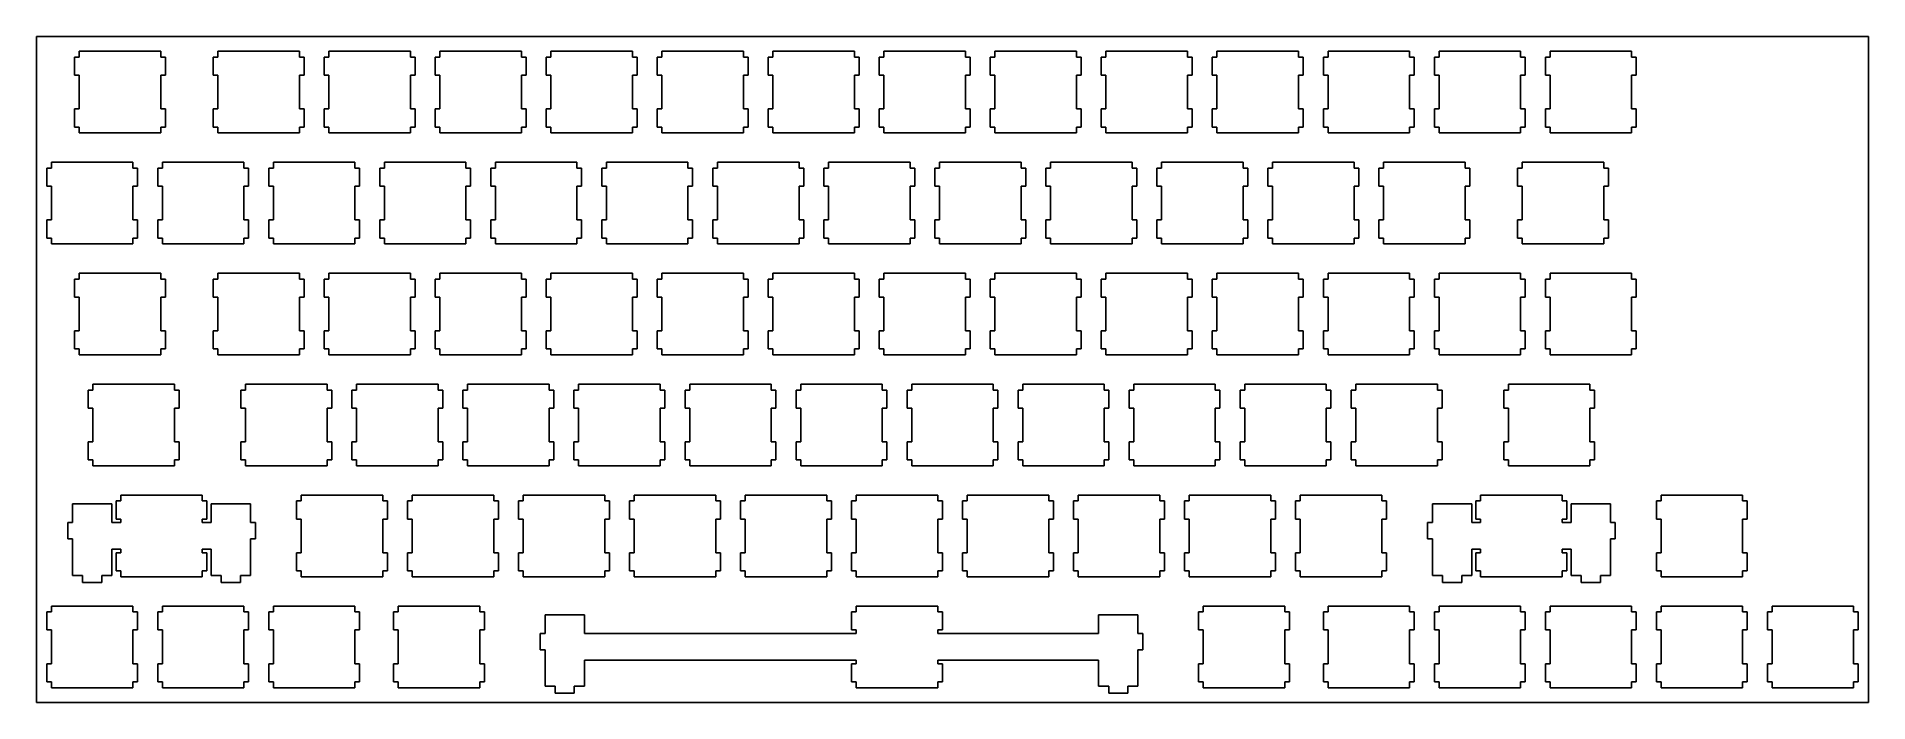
# Model space of a CAD drawing. Extents: x 0 to 314, y 0 to 115.
import ezdxf

# ---------------------------------------------------------------- set-up
doc = ezdxf.new("R2010")
doc.units = 0
doc.layers.get('0').update_dxf_attribs({"linetype": 'CONTINUOUS'})

msp = doc.modelspace()

# ---------------------------------------------------------------- linework, layer by layer
at = {"color": 0}
for p, q in [((0.09508, 114.558), (314.42, 114.558)), ((0.09508, 0.25769), (0.09508, 114.558)), ((314.42, 114.558), (314.42, 0.25769)), ((7.38216, 111.033), (6.58153, 111.033)), ((6.58153, 111.033), (6.58153, 107.933)), ((7.38216, 112.033), (7.38216, 111.033)), ((21.3817, 112.033), (7.38216, 112.033)), ((21.3817, 111.033), (21.3817, 112.033)), ((22.1809, 111.033), (21.3817, 111.033)), ((22.1809, 107.933), (22.1809, 111.033)), ((31.1947, 111.033), (30.394, 111.033)), ((30.394, 111.033), (30.394, 107.933)), ((31.1947, 112.033), (31.1947, 111.033)), ((45.194, 112.033), (31.1947, 112.033)), ((45.194, 111.033), (45.194, 112.033)), ((45.9948, 111.033), (45.194, 111.033)), ((45.9948, 107.933), (45.9948, 111.033)), ((50.2447, 111.033), (49.4439, 111.033)), ((49.4439, 111.033), (49.4439, 107.933)), ((50.2447, 112.033), (50.2447, 111.033)), ((64.244, 112.033), (50.2447, 112.033)), ((64.244, 111.033), (64.244, 112.033)), ((65.0448, 111.033), (64.244, 111.033)), ((65.0448, 107.933), (65.0448, 111.033)), ((69.2947, 111.033), (68.4939, 111.033)), ((68.4939, 111.033), (68.4939, 107.933)), ((69.2947, 112.033), (69.2947, 111.033)), ((83.294, 112.033), (69.2947, 112.033)), ((83.294, 111.033), (83.294, 112.033)), ((84.0948, 111.033), (83.294, 111.033)), ((84.0948, 107.933), (84.0948, 111.033)), ((88.3447, 111.033), (87.5439, 111.033)), ((87.5439, 111.033), (87.5439, 107.933)), ((88.3447, 112.033), (88.3447, 111.033)), ((102.344, 112.033), (88.3447, 112.033)), ((102.344, 111.033), (102.344, 112.033)), ((103.145, 111.033), (102.344, 111.033)), ((103.145, 107.933), (103.145, 111.033)), ((107.395, 111.033), (106.594, 111.033)), ((106.594, 111.033), (106.594, 107.933)), ((107.395, 112.033), (107.395, 111.033)), ((121.394, 112.033), (107.395, 112.033)), ((121.394, 111.033), (121.394, 112.033)), ((122.195, 111.033), (121.394, 111.033)), ((122.195, 107.933), (122.195, 111.033)), ((126.445, 111.033), (125.644, 111.033)), ((125.644, 111.033), (125.644, 107.933)), ((126.445, 112.033), (126.445, 111.033)), ((140.444, 112.033), (126.445, 112.033)), ((140.444, 111.033), (140.444, 112.033)), ((141.245, 111.033), (140.444, 111.033)), ((141.245, 107.933), (141.245, 111.033)), ((145.495, 111.033), (144.694, 111.033)), ((144.694, 111.033), (144.694, 107.933)), ((145.495, 112.033), (145.495, 111.033)), ((159.494, 112.033), (145.495, 112.033)), ((159.494, 111.033), (159.494, 112.033)), ((160.295, 111.033), (159.494, 111.033)), ((160.295, 107.933), (160.295, 111.033)), ((164.545, 111.033), (163.744, 111.033)), ((163.744, 111.033), (163.744, 107.933)), ((164.545, 112.033), (164.545, 111.033)), ((178.544, 112.033), (164.545, 112.033)), ((178.544, 111.033), (178.544, 112.033)), ((179.345, 111.033), (178.544, 111.033)), ((179.345, 107.933), (179.345, 111.033)), ((183.595, 111.033), (182.794, 111.033)), ((182.794, 111.033), (182.794, 107.933)), ((183.595, 112.033), (183.595, 111.033)), ((197.594, 112.033), (183.595, 112.033)), ((197.594, 111.033), (197.594, 112.033)), ((198.395, 111.033), (197.594, 111.033)), ((198.395, 107.933), (198.395, 111.033)), ((202.645, 111.033), (201.844, 111.033)), ((201.844, 111.033), (201.844, 107.933)), ((202.645, 112.033), (202.645, 111.033)), ((216.644, 112.033), (202.645, 112.033)), ((216.644, 111.033), (216.644, 112.033)), ((217.445, 111.033), (216.644, 111.033)), ((217.445, 107.933), (217.445, 111.033)), ((221.695, 111.033), (220.894, 111.033)), ((220.894, 111.033), (220.894, 107.933)), ((221.695, 112.033), (221.695, 111.033)), ((235.694, 112.033), (221.695, 112.033)), ((235.694, 111.033), (235.694, 112.033)), ((236.495, 111.033), (235.694, 111.033)), ((236.495, 107.933), (236.495, 111.033)), ((240.745, 111.033), (239.944, 111.033)), ((239.944, 111.033), (239.944, 107.933)), ((240.745, 112.033), (240.745, 111.033)), ((254.744, 112.033), (240.745, 112.033)), ((254.744, 111.033), (254.744, 112.033)), ((255.545, 111.033), (254.744, 111.033)), ((255.545, 107.933), (255.545, 111.033)), ((259.795, 111.033), (258.994, 111.033)), ((258.994, 111.033), (258.994, 107.933)), ((259.795, 112.033), (259.795, 111.033)), ((273.794, 112.033), (259.795, 112.033)), ((273.794, 111.033), (273.794, 112.033)), ((274.595, 111.033), (273.794, 111.033)), ((274.595, 107.933), (274.595, 111.033)), ((6.58153, 107.933), (7.38216, 107.933)), ((7.38216, 107.933), (7.38216, 102.133)), ((21.3817, 102.133), (21.3817, 107.933)), ((21.3817, 107.933), (22.1809, 107.933)), ((30.394, 107.933), (31.1947, 107.933)), ((31.1947, 107.933), (31.1947, 102.133)), ((45.194, 102.133), (45.194, 107.933)), ((45.194, 107.933), (45.9948, 107.933)), ((49.4439, 107.933), (50.2447, 107.933)), ((50.2447, 107.933), (50.2447, 102.133)), ((64.244, 102.133), (64.244, 107.933)), ((64.244, 107.933), (65.0448, 107.933)), ((68.4939, 107.933), (69.2947, 107.933)), ((69.2947, 107.933), (69.2947, 102.133)), ((83.294, 102.133), (83.294, 107.933)), ((83.294, 107.933), (84.0948, 107.933)), ((87.5439, 107.933), (88.3447, 107.933)), ((88.3447, 107.933), (88.3447, 102.133)), ((102.344, 102.133), (102.344, 107.933)), ((102.344, 107.933), (103.145, 107.933)), ((106.594, 107.933), (107.395, 107.933)), ((107.395, 107.933), (107.395, 102.133)), ((121.394, 102.133), (121.394, 107.933)), ((121.394, 107.933), (122.195, 107.933)), ((125.644, 107.933), (126.445, 107.933)), ((126.445, 107.933), (126.445, 102.133)), ((140.444, 102.133), (140.444, 107.933)), ((140.444, 107.933), (141.245, 107.933)), ((144.694, 107.933), (145.495, 107.933)), ((145.495, 107.933), (145.495, 102.133)), ((159.494, 102.133), (159.494, 107.933)), ((159.494, 107.933), (160.295, 107.933)), ((163.744, 107.933), (164.545, 107.933)), ((164.545, 107.933), (164.545, 102.133)), ((178.544, 102.133), (178.544, 107.933)), ((178.544, 107.933), (179.345, 107.933)), ((182.794, 107.933), (183.595, 107.933)), ((183.595, 107.933), (183.595, 102.133)), ((197.594, 102.133), (197.594, 107.933)), ((197.594, 107.933), (198.395, 107.933)), ((201.844, 107.933), (202.645, 107.933)), ((202.645, 107.933), (202.645, 102.133)), ((216.644, 102.133), (216.644, 107.933)), ((216.644, 107.933), (217.445, 107.933)), ((220.894, 107.933), (221.695, 107.933)), ((221.695, 107.933), (221.695, 102.133)), ((235.694, 102.133), (235.694, 107.933)), ((235.694, 107.933), (236.495, 107.933)), ((239.944, 107.933), (240.745, 107.933)), ((240.745, 107.933), (240.745, 102.133)), ((254.744, 102.133), (254.744, 107.933)), ((254.744, 107.933), (255.545, 107.933)), ((258.994, 107.933), (259.795, 107.933)), ((259.795, 107.933), (259.795, 102.133)), ((273.794, 102.133), (273.794, 107.933)), ((273.794, 107.933), (274.595, 107.933)), ((7.38216, 102.133), (6.58153, 102.133)), ((6.58153, 102.133), (6.58153, 99.0328)), ((22.1809, 102.133), (21.3817, 102.133)), ((22.1809, 99.0328), (22.1809, 102.133)), ((31.1947, 102.133), (30.394, 102.133)), ((30.394, 102.133), (30.394, 99.0328)), ((45.9948, 102.133), (45.194, 102.133)), ((45.9948, 99.0328), (45.9948, 102.133)), ((50.2447, 102.133), (49.4439, 102.133)), ((49.4439, 102.133), (49.4439, 99.0328)), ((65.0448, 102.133), (64.244, 102.133)), ((65.0448, 99.0328), (65.0448, 102.133)), ((69.2947, 102.133), (68.4939, 102.133)), ((68.4939, 102.133), (68.4939, 99.0328)), ((84.0948, 102.133), (83.294, 102.133)), ((84.0948, 99.0328), (84.0948, 102.133)), ((88.3447, 102.133), (87.5439, 102.133)), ((87.5439, 102.133), (87.5439, 99.0328)), ((103.145, 102.133), (102.344, 102.133)), ((103.145, 99.0328), (103.145, 102.133)), ((107.395, 102.133), (106.594, 102.133)), ((106.594, 102.133), (106.594, 99.0328)), ((122.195, 102.133), (121.394, 102.133)), ((122.195, 99.0328), (122.195, 102.133)), ((126.445, 102.133), (125.644, 102.133)), ((125.644, 102.133), (125.644, 99.0328)), ((141.245, 102.133), (140.444, 102.133)), ((141.245, 99.0328), (141.245, 102.133)), ((145.495, 102.133), (144.694, 102.133)), ((144.694, 102.133), (144.694, 99.0328)), ((160.295, 102.133), (159.494, 102.133)), ((160.295, 99.0328), (160.295, 102.133)), ((164.545, 102.133), (163.744, 102.133)), ((163.744, 102.133), (163.744, 99.0328)), ((179.345, 102.133), (178.544, 102.133)), ((179.345, 99.0328), (179.345, 102.133)), ((183.595, 102.133), (182.794, 102.133)), ((182.794, 102.133), (182.794, 99.0328)), ((198.395, 102.133), (197.594, 102.133)), ((198.395, 99.0328), (198.395, 102.133)), ((202.645, 102.133), (201.844, 102.133)), ((201.844, 102.133), (201.844, 99.0328)), ((217.445, 102.133), (216.644, 102.133)), ((217.445, 99.0328), (217.445, 102.133)), ((221.695, 102.133), (220.894, 102.133)), ((220.894, 102.133), (220.894, 99.0328)), ((236.495, 102.133), (235.694, 102.133)), ((236.495, 99.0328), (236.495, 102.133)), ((240.745, 102.133), (239.944, 102.133)), ((239.944, 102.133), (239.944, 99.0328)), ((255.545, 102.133), (254.744, 102.133)), ((255.545, 99.0328), (255.545, 102.133)), ((259.795, 102.133), (258.994, 102.133)), ((258.994, 102.133), (258.994, 99.0328)), ((274.595, 102.133), (273.794, 102.133)), ((274.595, 99.0328), (274.595, 102.133)), ((6.58153, 99.0328), (7.38216, 99.0328)), ((7.38216, 99.0328), (7.38216, 98.0338)), ((7.38216, 98.0338), (21.3817, 98.0338)), ((21.3817, 98.0338), (21.3817, 99.0328)), ((21.3817, 99.0328), (22.1809, 99.0328)), ((30.394, 99.0328), (31.1947, 99.0328)), ((31.1947, 99.0328), (31.1947, 98.0338)), ((31.1947, 98.0338), (45.194, 98.0338)), ((45.194, 98.0338), (45.194, 99.0328)), ((45.194, 99.0328), (45.9948, 99.0328)), ((49.4439, 99.0328), (50.2447, 99.0328)), ((50.2447, 99.0328), (50.2447, 98.0338)), ((50.2447, 98.0338), (64.244, 98.0338)), ((64.244, 98.0338), (64.244, 99.0328)), ((64.244, 99.0328), (65.0448, 99.0328)), ((68.4939, 99.0328), (69.2947, 99.0328)), ((69.2947, 99.0328), (69.2947, 98.0338)), ((69.2947, 98.0338), (83.294, 98.0338)), ((83.294, 98.0338), (83.294, 99.0328)), ((83.294, 99.0328), (84.0948, 99.0328)), ((87.5439, 99.0328), (88.3447, 99.0328)), ((88.3447, 99.0328), (88.3447, 98.0338)), ((88.3447, 98.0338), (102.344, 98.0338)), ((102.344, 98.0338), (102.344, 99.0328)), ((102.344, 99.0328), (103.145, 99.0328)), ((106.594, 99.0328), (107.395, 99.0328)), ((107.395, 99.0328), (107.395, 98.0338)), ((107.395, 98.0338), (121.394, 98.0338)), ((121.394, 98.0338), (121.394, 99.0328)), ((121.394, 99.0328), (122.195, 99.0328)), ((125.644, 99.0328), (126.445, 99.0328)), ((126.445, 99.0328), (126.445, 98.0338)), ((126.445, 98.0338), (140.444, 98.0338)), ((140.444, 98.0338), (140.444, 99.0328)), ((140.444, 99.0328), (141.245, 99.0328)), ((144.694, 99.0328), (145.495, 99.0328)), ((145.495, 99.0328), (145.495, 98.0338)), ((145.495, 98.0338), (159.494, 98.0338)), ((159.494, 98.0338), (159.494, 99.0328)), ((159.494, 99.0328), (160.295, 99.0328)), ((163.744, 99.0328), (164.545, 99.0328)), ((164.545, 99.0328), (164.545, 98.0338)), ((164.545, 98.0338), (178.544, 98.0338)), ((178.544, 98.0338), (178.544, 99.0328)), ((178.544, 99.0328), (179.345, 99.0328)), ((182.794, 99.0328), (183.595, 99.0328)), ((183.595, 99.0328), (183.595, 98.0338)), ((183.595, 98.0338), (197.594, 98.0338)), ((197.594, 98.0338), (197.594, 99.0328)), ((197.594, 99.0328), (198.395, 99.0328)), ((201.844, 99.0328), (202.645, 99.0328)), ((202.645, 99.0328), (202.645, 98.0338)), ((202.645, 98.0338), (216.644, 98.0338)), ((216.644, 98.0338), (216.644, 99.0328)), ((216.644, 99.0328), (217.445, 99.0328)), ((220.894, 99.0328), (221.695, 99.0328)), ((221.695, 99.0328), (221.695, 98.0338)), ((221.695, 98.0338), (235.694, 98.0338)), ((235.694, 98.0338), (235.694, 99.0328)), ((235.694, 99.0328), (236.495, 99.0328)), ((239.944, 99.0328), (240.745, 99.0328)), ((240.745, 99.0328), (240.745, 98.0338)), ((240.745, 98.0338), (254.744, 98.0338)), ((254.744, 98.0338), (254.744, 99.0328)), ((254.744, 99.0328), (255.545, 99.0328)), ((258.994, 99.0328), (259.795, 99.0328)), ((259.795, 99.0328), (259.795, 98.0338)), ((259.795, 98.0338), (273.794, 98.0338)), ((273.794, 98.0338), (273.794, 99.0328)), ((273.794, 99.0328), (274.595, 99.0328)), ((2.61965, 91.9826), (1.81901, 91.9826)), ((1.81901, 91.9826), (1.81901, 88.8834)), ((2.61965, 92.9831), (2.61965, 91.9826)), ((16.6192, 92.9831), (2.61965, 92.9831)), ((16.6192, 91.9826), (16.6192, 92.9831)), ((17.4198, 91.9826), (16.6192, 91.9826)), ((17.4198, 88.8834), (17.4198, 91.9826)), ((21.6697, 91.9826), (20.869, 91.9826)), ((20.869, 91.9826), (20.869, 88.8834)), ((21.6697, 92.9831), (21.6697, 91.9826)), ((35.669, 92.9831), (21.6697, 92.9831)), ((35.669, 91.9826), (35.669, 92.9831)), ((36.4698, 91.9826), (35.669, 91.9826)), ((36.4698, 88.8834), (36.4698, 91.9826)), ((40.7197, 91.9826), (39.9189, 91.9826)), ((39.9189, 91.9826), (39.9189, 88.8834)), ((40.7197, 92.9831), (40.7197, 91.9826)), ((54.719, 92.9831), (40.7197, 92.9831)), ((54.719, 91.9826), (54.719, 92.9831)), ((55.5198, 91.9826), (54.719, 91.9826)), ((55.5198, 88.8834), (55.5198, 91.9826)), ((59.7697, 91.9826), (58.9689, 91.9826)), ((58.9689, 91.9826), (58.9689, 88.8834)), ((59.7697, 92.9831), (59.7697, 91.9826)), ((73.769, 92.9831), (59.7697, 92.9831)), ((73.769, 91.9826), (73.769, 92.9831)), ((74.5698, 91.9826), (73.769, 91.9826)), ((74.5698, 88.8834), (74.5698, 91.9826)), ((78.8197, 91.9826), (78.0189, 91.9826)), ((78.0189, 91.9826), (78.0189, 88.8834)), ((78.8197, 92.9831), (78.8197, 91.9826)), ((92.819, 92.9831), (78.8197, 92.9831)), ((92.819, 91.9826), (92.819, 92.9831)), ((93.6184, 91.9826), (92.819, 91.9826)), ((93.6184, 88.8834), (93.6184, 91.9826)), ((97.8683, 91.9826), (97.0689, 91.9826)), ((97.0689, 91.9826), (97.0689, 88.8834)), ((97.8683, 92.9831), (97.8683, 91.9826)), ((111.869, 92.9831), (97.8683, 92.9831)), ((111.869, 91.9826), (111.869, 92.9831)), ((112.668, 91.9826), (111.869, 91.9826)), ((112.668, 88.8834), (112.668, 91.9826)), ((116.918, 91.9826), (116.119, 91.9826)), ((116.119, 91.9826), (116.119, 88.8834)), ((116.918, 92.9831), (116.918, 91.9826)), ((130.919, 92.9831), (116.918, 92.9831)), ((130.919, 91.9826), (130.919, 92.9831)), ((131.72, 91.9826), (130.919, 91.9826)), ((131.72, 88.8834), (131.72, 91.9826)), ((135.97, 91.9826), (135.169, 91.9826)), ((135.169, 91.9826), (135.169, 88.8834)), ((135.97, 92.9831), (135.97, 91.9826)), ((149.969, 92.9831), (135.97, 92.9831)), ((149.969, 91.9826), (149.969, 92.9831)), ((150.77, 91.9826), (149.969, 91.9826)), ((150.77, 88.8834), (150.77, 91.9826)), ((155.02, 91.9826), (154.219, 91.9826)), ((154.219, 91.9826), (154.219, 88.8834)), ((155.02, 92.9831), (155.02, 91.9826)), ((169.019, 92.9831), (155.02, 92.9831)), ((169.019, 91.9826), (169.019, 92.9831)), ((169.82, 91.9826), (169.019, 91.9826)), ((169.82, 88.8834), (169.82, 91.9826)), ((174.07, 91.9826), (173.269, 91.9826)), ((173.269, 91.9826), (173.269, 88.8834)), ((174.07, 92.9831), (174.07, 91.9826)), ((188.069, 92.9831), (174.07, 92.9831)), ((188.069, 91.9826), (188.069, 92.9831)), ((188.87, 91.9826), (188.069, 91.9826)), ((188.87, 88.8834), (188.87, 91.9826)), ((193.12, 91.9826), (192.319, 91.9826)), ((192.319, 91.9826), (192.319, 88.8834)), ((193.12, 92.9831), (193.12, 91.9826)), ((207.119, 92.9831), (193.12, 92.9831)), ((207.119, 91.9826), (207.119, 92.9831)), ((207.92, 91.9826), (207.119, 91.9826)), ((207.92, 88.8834), (207.92, 91.9826)), ((212.17, 91.9826), (211.369, 91.9826)), ((211.369, 91.9826), (211.369, 88.8834)), ((212.17, 92.9831), (212.17, 91.9826)), ((226.169, 92.9831), (212.17, 92.9831)), ((226.169, 91.9826), (226.169, 92.9831)), ((226.97, 91.9826), (226.169, 91.9826)), ((226.97, 88.8834), (226.97, 91.9826)), ((231.22, 91.9826), (230.419, 91.9826)), ((230.419, 91.9826), (230.419, 88.8834)), ((231.22, 92.9831), (231.22, 91.9826)), ((245.219, 92.9831), (231.22, 92.9831)), ((245.219, 91.9826), (245.219, 92.9831)), ((246.02, 91.9826), (245.219, 91.9826)), ((246.02, 88.8834), (246.02, 91.9826)), ((255.032, 91.9826), (254.231, 91.9826)), ((254.231, 91.9826), (254.231, 88.8834)), ((255.032, 92.9831), (255.032, 91.9826)), ((269.032, 92.9831), (255.032, 92.9831)), ((269.032, 91.9826), (269.032, 92.9831)), ((269.831, 91.9826), (269.032, 91.9826)), ((269.831, 88.8834), (269.831, 91.9826)), ((1.81901, 88.8834), (2.61965, 88.8834)), ((2.61965, 88.8834), (2.61965, 83.0834)), ((16.6192, 83.0834), (16.6192, 88.8834)), ((16.6192, 88.8834), (17.4198, 88.8834)), ((20.869, 88.8834), (21.6697, 88.8834)), ((21.6697, 88.8834), (21.6697, 83.0834)), ((35.669, 83.0834), (35.669, 88.8834)), ((35.669, 88.8834), (36.4698, 88.8834)), ((39.9189, 88.8834), (40.7197, 88.8834)), ((40.7197, 88.8834), (40.7197, 83.0834)), ((54.719, 83.0834), (54.719, 88.8834)), ((54.719, 88.8834), (55.5198, 88.8834)), ((58.9689, 88.8834), (59.7697, 88.8834)), ((59.7697, 88.8834), (59.7697, 83.0834)), ((73.769, 83.0834), (73.769, 88.8834)), ((73.769, 88.8834), (74.5698, 88.8834)), ((78.0189, 88.8834), (78.8197, 88.8834)), ((78.8197, 88.8834), (78.8197, 83.0834)), ((92.819, 83.0834), (92.819, 88.8834)), ((92.819, 88.8834), (93.6184, 88.8834)), ((97.0689, 88.8834), (97.8683, 88.8834)), ((97.8683, 88.8834), (97.8683, 83.0834)), ((111.869, 83.0834), (111.869, 88.8834)), ((111.869, 88.8834), (112.668, 88.8834)), ((116.119, 88.8834), (116.918, 88.8834)), ((116.918, 88.8834), (116.918, 83.0834)), ((130.919, 83.0834), (130.919, 88.8834)), ((130.919, 88.8834), (131.72, 88.8834)), ((135.169, 88.8834), (135.97, 88.8834)), ((135.97, 88.8834), (135.97, 83.0834)), ((149.969, 83.0834), (149.969, 88.8834)), ((149.969, 88.8834), (150.77, 88.8834)), ((154.219, 88.8834), (155.02, 88.8834)), ((155.02, 88.8834), (155.02, 83.0834)), ((169.019, 83.0834), (169.019, 88.8834)), ((169.019, 88.8834), (169.82, 88.8834)), ((173.269, 88.8834), (174.07, 88.8834)), ((174.07, 88.8834), (174.07, 83.0834)), ((188.069, 83.0834), (188.069, 88.8834)), ((188.069, 88.8834), (188.87, 88.8834)), ((192.319, 88.8834), (193.12, 88.8834)), ((193.12, 88.8834), (193.12, 83.0834)), ((207.119, 83.0834), (207.119, 88.8834)), ((207.119, 88.8834), (207.92, 88.8834)), ((211.369, 88.8834), (212.17, 88.8834)), ((212.17, 88.8834), (212.17, 83.0834)), ((226.169, 83.0834), (226.169, 88.8834)), ((226.169, 88.8834), (226.97, 88.8834)), ((230.419, 88.8834), (231.22, 88.8834)), ((231.22, 88.8834), (231.22, 83.0834)), ((245.219, 83.0834), (245.219, 88.8834)), ((245.219, 88.8834), (246.02, 88.8834)), ((254.231, 88.8834), (255.032, 88.8834)), ((255.032, 88.8834), (255.032, 83.0834)), ((269.032, 83.0834), (269.032, 88.8834)), ((269.032, 88.8834), (269.831, 88.8834)), ((2.61965, 83.0834), (1.81901, 83.0834)), ((1.81901, 83.0834), (1.81901, 79.9828)), ((17.4198, 83.0834), (16.6192, 83.0834)), ((17.4198, 79.9828), (17.4198, 83.0834)), ((21.6697, 83.0834), (20.869, 83.0834)), ((20.869, 83.0834), (20.869, 79.9828)), ((36.4698, 83.0834), (35.669, 83.0834)), ((36.4698, 79.9828), (36.4698, 83.0834)), ((40.7197, 83.0834), (39.9189, 83.0834)), ((39.9189, 83.0834), (39.9189, 79.9828)), ((55.5198, 83.0834), (54.719, 83.0834)), ((55.5198, 79.9828), (55.5198, 83.0834)), ((59.7697, 83.0834), (58.9689, 83.0834)), ((58.9689, 83.0834), (58.9689, 79.9828)), ((74.5698, 83.0834), (73.769, 83.0834)), ((74.5698, 79.9828), (74.5698, 83.0834)), ((78.8197, 83.0834), (78.0189, 83.0834)), ((78.0189, 83.0834), (78.0189, 79.9828)), ((93.6184, 83.0834), (92.819, 83.0834)), ((93.6184, 79.9828), (93.6184, 83.0834)), ((97.8683, 83.0834), (97.0689, 83.0834)), ((97.0689, 83.0834), (97.0689, 79.9828)), ((112.668, 83.0834), (111.869, 83.0834)), ((112.668, 79.9828), (112.668, 83.0834)), ((116.918, 83.0834), (116.119, 83.0834)), ((116.119, 83.0834), (116.119, 79.9828)), ((131.72, 83.0834), (130.919, 83.0834)), ((131.72, 79.9828), (131.72, 83.0834)), ((135.97, 83.0834), (135.169, 83.0834)), ((135.169, 83.0834), (135.169, 79.9828)), ((150.77, 83.0834), (149.969, 83.0834)), ((150.77, 79.9828), (150.77, 83.0834)), ((155.02, 83.0834), (154.219, 83.0834)), ((154.219, 83.0834), (154.219, 79.9828)), ((169.82, 83.0834), (169.019, 83.0834)), ((169.82, 79.9828), (169.82, 83.0834)), ((174.07, 83.0834), (173.269, 83.0834)), ((173.269, 83.0834), (173.269, 79.9828)), ((188.87, 83.0834), (188.069, 83.0834)), ((188.87, 79.9828), (188.87, 83.0834)), ((193.12, 83.0834), (192.319, 83.0834)), ((192.319, 83.0834), (192.319, 79.9828)), ((207.92, 83.0834), (207.119, 83.0834)), ((207.92, 79.9828), (207.92, 83.0834)), ((212.17, 83.0834), (211.369, 83.0834)), ((211.369, 83.0834), (211.369, 79.9828)), ((226.97, 83.0834), (226.169, 83.0834)), ((226.97, 79.9828), (226.97, 83.0834)), ((231.22, 83.0834), (230.419, 83.0834)), ((230.419, 83.0834), (230.419, 79.9828)), ((246.02, 83.0834), (245.219, 83.0834)), ((246.02, 79.9828), (246.02, 83.0834)), ((255.032, 83.0834), (254.231, 83.0834)), ((254.231, 83.0834), (254.231, 79.9828)), ((269.831, 83.0834), (269.032, 83.0834)), ((269.831, 79.9828), (269.831, 83.0834)), ((1.81901, 79.9828), (2.61965, 79.9828)), ((2.61965, 79.9828), (2.61965, 78.9838)), ((2.61965, 78.9838), (16.6192, 78.9838)), ((16.6192, 78.9838), (16.6192, 79.9828)), ((16.6192, 79.9828), (17.4198, 79.9828)), ((20.869, 79.9828), (21.6697, 79.9828)), ((21.6697, 79.9828), (21.6697, 78.9838)), ((21.6697, 78.9838), (35.669, 78.9838)), ((35.669, 78.9838), (35.669, 79.9828)), ((35.669, 79.9828), (36.4698, 79.9828)), ((39.9189, 79.9828), (40.7197, 79.9828)), ((40.7197, 79.9828), (40.7197, 78.9838)), ((40.7197, 78.9838), (54.719, 78.9838)), ((54.719, 78.9838), (54.719, 79.9828)), ((54.719, 79.9828), (55.5198, 79.9828)), ((58.9689, 79.9828), (59.7697, 79.9828)), ((59.7697, 79.9828), (59.7697, 78.9838)), ((59.7697, 78.9838), (73.769, 78.9838)), ((73.769, 78.9838), (73.769, 79.9828)), ((73.769, 79.9828), (74.5698, 79.9828)), ((78.0189, 79.9828), (78.8197, 79.9828)), ((78.8197, 79.9828), (78.8197, 78.9838)), ((78.8197, 78.9838), (92.819, 78.9838)), ((92.819, 78.9838), (92.819, 79.9828)), ((92.819, 79.9828), (93.6184, 79.9828)), ((97.0689, 79.9828), (97.8683, 79.9828)), ((97.8683, 79.9828), (97.8683, 78.9838)), ((97.8683, 78.9838), (111.869, 78.9838)), ((111.869, 78.9838), (111.869, 79.9828)), ((111.869, 79.9828), (112.668, 79.9828)), ((116.119, 79.9828), (116.918, 79.9828)), ((116.918, 79.9828), (116.918, 78.9838)), ((116.918, 78.9838), (130.919, 78.9838)), ((130.919, 78.9838), (130.919, 79.9828)), ((130.919, 79.9828), (131.72, 79.9828)), ((135.169, 79.9828), (135.97, 79.9828)), ((135.97, 79.9828), (135.97, 78.9838)), ((135.97, 78.9838), (149.969, 78.9838)), ((149.969, 78.9838), (149.969, 79.9828)), ((149.969, 79.9828), (150.77, 79.9828)), ((154.219, 79.9828), (155.02, 79.9828)), ((155.02, 79.9828), (155.02, 78.9838)), ((155.02, 78.9838), (169.019, 78.9838)), ((169.019, 78.9838), (169.019, 79.9828)), ((169.019, 79.9828), (169.82, 79.9828)), ((173.269, 79.9828), (174.07, 79.9828)), ((174.07, 79.9828), (174.07, 78.9838)), ((174.07, 78.9838), (188.069, 78.9838)), ((188.069, 78.9838), (188.069, 79.9828)), ((188.069, 79.9828), (188.87, 79.9828)), ((192.319, 79.9828), (193.12, 79.9828)), ((193.12, 79.9828), (193.12, 78.9838)), ((193.12, 78.9838), (207.119, 78.9838)), ((207.119, 78.9838), (207.119, 79.9828)), ((207.119, 79.9828), (207.92, 79.9828)), ((211.369, 79.9828), (212.17, 79.9828)), ((212.17, 79.9828), (212.17, 78.9838)), ((212.17, 78.9838), (226.169, 78.9838)), ((226.169, 78.9838), (226.169, 79.9828)), ((226.169, 79.9828), (226.97, 79.9828)), ((230.419, 79.9828), (231.22, 79.9828)), ((231.22, 79.9828), (231.22, 78.9838)), ((231.22, 78.9838), (245.219, 78.9838)), ((245.219, 78.9838), (245.219, 79.9828)), ((245.219, 79.9828), (246.02, 79.9828)), ((254.231, 79.9828), (255.032, 79.9828)), ((255.032, 79.9828), (255.032, 78.9838)), ((255.032, 78.9838), (269.032, 78.9838)), ((269.032, 78.9838), (269.032, 79.9828)), ((269.032, 79.9828), (269.831, 79.9828)), ((7.38216, 72.9326), (6.58153, 72.9326)), ((6.58153, 72.9326), (6.58153, 69.8334)), ((7.38216, 73.9331), (7.38216, 72.9326)), ((21.3817, 73.9331), (7.38216, 73.9331)), ((21.3817, 72.9326), (21.3817, 73.9331)), ((22.1809, 72.9326), (21.3817, 72.9326)), ((22.1809, 69.8334), (22.1809, 72.9326)), ((31.1947, 72.9326), (30.394, 72.9326)), ((30.394, 72.9326), (30.394, 69.8334)), ((31.1947, 73.9331), (31.1947, 72.9326)), ((45.194, 73.9331), (31.1947, 73.9331)), ((45.194, 72.9326), (45.194, 73.9331)), ((45.9948, 72.9326), (45.194, 72.9326)), ((45.9948, 69.8334), (45.9948, 72.9326)), ((50.2447, 72.9326), (49.4439, 72.9326)), ((49.4439, 72.9326), (49.4439, 69.8334)), ((50.2447, 73.9331), (50.2447, 72.9326)), ((64.244, 73.9331), (50.2447, 73.9331)), ((64.244, 72.9326), (64.244, 73.9331)), ((65.0448, 72.9326), (64.244, 72.9326)), ((65.0448, 69.8334), (65.0448, 72.9326)), ((69.2947, 72.9326), (68.4939, 72.9326)), ((68.4939, 72.9326), (68.4939, 69.8334)), ((69.2947, 73.9331), (69.2947, 72.9326)), ((83.294, 73.9331), (69.2947, 73.9331)), ((83.294, 72.9326), (83.294, 73.9331)), ((84.0948, 72.9326), (83.294, 72.9326)), ((84.0948, 69.8334), (84.0948, 72.9326)), ((88.3447, 72.9326), (87.5439, 72.9326)), ((87.5439, 72.9326), (87.5439, 69.8334)), ((88.3447, 73.9331), (88.3447, 72.9326)), ((102.344, 73.9331), (88.3447, 73.9331)), ((102.344, 72.9326), (102.344, 73.9331)), ((103.145, 72.9326), (102.344, 72.9326)), ((103.145, 69.8334), (103.145, 72.9326)), ((107.395, 72.9326), (106.594, 72.9326)), ((106.594, 72.9326), (106.594, 69.8334)), ((107.395, 73.9331), (107.395, 72.9326)), ((121.394, 73.9331), (107.395, 73.9331)), ((121.394, 72.9326), (121.394, 73.9331)), ((122.195, 72.9326), (121.394, 72.9326)), ((122.195, 69.8334), (122.195, 72.9326)), ((126.445, 72.9326), (125.644, 72.9326)), ((125.644, 72.9326), (125.644, 69.8334)), ((126.445, 73.9331), (126.445, 72.9326)), ((140.444, 73.9331), (126.445, 73.9331)), ((140.444, 72.9326), (140.444, 73.9331)), ((141.245, 72.9326), (140.444, 72.9326)), ((141.245, 69.8334), (141.245, 72.9326)), ((145.495, 72.9326), (144.694, 72.9326)), ((144.694, 72.9326), (144.694, 69.8334)), ((145.495, 73.9331), (145.495, 72.9326)), ((159.494, 73.9331), (145.495, 73.9331)), ((159.494, 72.9326), (159.494, 73.9331)), ((160.295, 72.9326), (159.494, 72.9326)), ((160.295, 69.8334), (160.295, 72.9326)), ((164.545, 72.9326), (163.744, 72.9326)), ((163.744, 72.9326), (163.744, 69.8334)), ((164.545, 73.9331), (164.545, 72.9326)), ((178.544, 73.9331), (164.545, 73.9331)), ((178.544, 72.9326), (178.544, 73.9331)), ((179.345, 72.9326), (178.544, 72.9326)), ((179.345, 69.8334), (179.345, 72.9326)), ((183.595, 72.9326), (182.794, 72.9326)), ((182.794, 72.9326), (182.794, 69.8334)), ((183.595, 73.9331), (183.595, 72.9326)), ((197.594, 73.9331), (183.595, 73.9331)), ((197.594, 72.9326), (197.594, 73.9331)), ((198.395, 72.9326), (197.594, 72.9326)), ((198.395, 69.8334), (198.395, 72.9326)), ((202.645, 72.9326), (201.844, 72.9326)), ((201.844, 72.9326), (201.844, 69.8334)), ((202.645, 73.9331), (202.645, 72.9326)), ((216.644, 73.9331), (202.645, 73.9331)), ((216.644, 72.9326), (216.644, 73.9331)), ((217.445, 72.9326), (216.644, 72.9326)), ((217.445, 69.8334), (217.445, 72.9326)), ((221.695, 72.9326), (220.894, 72.9326)), ((220.894, 72.9326), (220.894, 69.8334)), ((221.695, 73.9331), (221.695, 72.9326)), ((235.694, 73.9331), (221.695, 73.9331)), ((235.694, 72.9326), (235.694, 73.9331)), ((236.495, 72.9326), (235.694, 72.9326)), ((236.495, 69.8334), (236.495, 72.9326)), ((240.745, 72.9326), (239.944, 72.9326)), ((239.944, 72.9326), (239.944, 69.8334)), ((240.745, 73.9331), (240.745, 72.9326)), ((254.744, 73.9331), (240.745, 73.9331)), ((254.744, 72.9326), (254.744, 73.9331)), ((255.545, 72.9326), (254.744, 72.9326)), ((255.545, 69.8334), (255.545, 72.9326)), ((259.795, 72.9326), (258.994, 72.9326)), ((258.994, 72.9326), (258.994, 69.8334)), ((259.795, 73.9331), (259.795, 72.9326)), ((273.794, 73.9331), (259.795, 73.9331)), ((273.794, 72.9326), (273.794, 73.9331)), ((274.595, 72.9326), (273.794, 72.9326)), ((274.595, 69.8334), (274.595, 72.9326)), ((6.58153, 69.8334), (7.38216, 69.8334)), ((7.38216, 69.8334), (7.38216, 64.0334)), ((21.3817, 64.0334), (21.3817, 69.8334)), ((21.3817, 69.8334), (22.1809, 69.8334)), ((30.394, 69.8334), (31.1947, 69.8334)), ((31.1947, 69.8334), (31.1947, 64.0334)), ((45.194, 64.0334), (45.194, 69.8334)), ((45.194, 69.8334), (45.9948, 69.8334)), ((49.4439, 69.8334), (50.2447, 69.8334)), ((50.2447, 69.8334), (50.2447, 64.0334)), ((64.244, 64.0334), (64.244, 69.8334)), ((64.244, 69.8334), (65.0448, 69.8334)), ((68.4939, 69.8334), (69.2947, 69.8334)), ((69.2947, 69.8334), (69.2947, 64.0334)), ((83.294, 64.0334), (83.294, 69.8334)), ((83.294, 69.8334), (84.0948, 69.8334)), ((87.5439, 69.8334), (88.3447, 69.8334)), ((88.3447, 69.8334), (88.3447, 64.0334)), ((102.344, 64.0334), (102.344, 69.8334)), ((102.344, 69.8334), (103.145, 69.8334)), ((106.594, 69.8334), (107.395, 69.8334)), ((107.395, 69.8334), (107.395, 64.0334)), ((121.394, 64.0334), (121.394, 69.8334)), ((121.394, 69.8334), (122.195, 69.8334)), ((125.644, 69.8334), (126.445, 69.8334)), ((126.445, 69.8334), (126.445, 64.0334)), ((140.444, 64.0334), (140.444, 69.8334)), ((140.444, 69.8334), (141.245, 69.8334)), ((144.694, 69.8334), (145.495, 69.8334)), ((145.495, 69.8334), (145.495, 64.0334)), ((159.494, 64.0334), (159.494, 69.8334)), ((159.494, 69.8334), (160.295, 69.8334)), ((163.744, 69.8334), (164.545, 69.8334)), ((164.545, 69.8334), (164.545, 64.0334)), ((178.544, 64.0334), (178.544, 69.8334)), ((178.544, 69.8334), (179.345, 69.8334)), ((182.794, 69.8334), (183.595, 69.8334)), ((183.595, 69.8334), (183.595, 64.0334)), ((197.594, 64.0334), (197.594, 69.8334)), ((197.594, 69.8334), (198.395, 69.8334)), ((201.844, 69.8334), (202.645, 69.8334)), ((202.645, 69.8334), (202.645, 64.0334)), ((216.644, 64.0334), (216.644, 69.8334)), ((216.644, 69.8334), (217.445, 69.8334)), ((220.894, 69.8334), (221.695, 69.8334)), ((221.695, 69.8334), (221.695, 64.0334)), ((235.694, 64.0334), (235.694, 69.8334)), ((235.694, 69.8334), (236.495, 69.8334)), ((239.944, 69.8334), (240.745, 69.8334)), ((240.745, 69.8334), (240.745, 64.0334)), ((254.744, 64.0334), (254.744, 69.8334)), ((254.744, 69.8334), (255.545, 69.8334)), ((258.994, 69.8334), (259.795, 69.8334)), ((259.795, 69.8334), (259.795, 64.0334)), ((273.794, 64.0334), (273.794, 69.8334)), ((273.794, 69.8334), (274.595, 69.8334)), ((7.38216, 64.0334), (6.58153, 64.0334)), ((6.58153, 64.0334), (6.58153, 60.9328)), ((22.1809, 64.0334), (21.3817, 64.0334)), ((22.1809, 60.9328), (22.1809, 64.0334)), ((31.1947, 64.0334), (30.394, 64.0334)), ((30.394, 64.0334), (30.394, 60.9328)), ((45.9948, 64.0334), (45.194, 64.0334)), ((45.9948, 60.9328), (45.9948, 64.0334)), ((50.2447, 64.0334), (49.4439, 64.0334)), ((49.4439, 64.0334), (49.4439, 60.9328)), ((65.0448, 64.0334), (64.244, 64.0334)), ((65.0448, 60.9328), (65.0448, 64.0334)), ((69.2947, 64.0334), (68.4939, 64.0334)), ((68.4939, 64.0334), (68.4939, 60.9328)), ((84.0948, 64.0334), (83.294, 64.0334)), ((84.0948, 60.9328), (84.0948, 64.0334)), ((88.3447, 64.0334), (87.5439, 64.0334)), ((87.5439, 64.0334), (87.5439, 60.9328)), ((103.145, 64.0334), (102.344, 64.0334)), ((103.145, 60.9328), (103.145, 64.0334)), ((107.395, 64.0334), (106.594, 64.0334)), ((106.594, 64.0334), (106.594, 60.9328)), ((122.195, 64.0334), (121.394, 64.0334)), ((122.195, 60.9328), (122.195, 64.0334)), ((126.445, 64.0334), (125.644, 64.0334)), ((125.644, 64.0334), (125.644, 60.9328)), ((141.245, 64.0334), (140.444, 64.0334)), ((141.245, 60.9328), (141.245, 64.0334)), ((145.495, 64.0334), (144.694, 64.0334)), ((144.694, 64.0334), (144.694, 60.9328)), ((160.295, 64.0334), (159.494, 64.0334)), ((160.295, 60.9328), (160.295, 64.0334)), ((164.545, 64.0334), (163.744, 64.0334)), ((163.744, 64.0334), (163.744, 60.9328)), ((179.345, 64.0334), (178.544, 64.0334)), ((179.345, 60.9328), (179.345, 64.0334)), ((183.595, 64.0334), (182.794, 64.0334)), ((182.794, 64.0334), (182.794, 60.9328)), ((198.395, 64.0334), (197.594, 64.0334)), ((198.395, 60.9328), (198.395, 64.0334)), ((202.645, 64.0334), (201.844, 64.0334)), ((201.844, 64.0334), (201.844, 60.9328)), ((217.445, 64.0334), (216.644, 64.0334)), ((217.445, 60.9328), (217.445, 64.0334)), ((221.695, 64.0334), (220.894, 64.0334)), ((220.894, 64.0334), (220.894, 60.9328)), ((236.495, 64.0334), (235.694, 64.0334)), ((236.495, 60.9328), (236.495, 64.0334)), ((240.745, 64.0334), (239.944, 64.0334)), ((239.944, 64.0334), (239.944, 60.9328)), ((255.545, 64.0334), (254.744, 64.0334)), ((255.545, 60.9328), (255.545, 64.0334)), ((259.795, 64.0334), (258.994, 64.0334)), ((258.994, 64.0334), (258.994, 60.9328)), ((274.595, 64.0334), (273.794, 64.0334)), ((274.595, 60.9328), (274.595, 64.0334)), ((6.58153, 60.9328), (7.38216, 60.9328)), ((7.38216, 60.9328), (7.38216, 59.9338)), ((7.38216, 59.9338), (21.3817, 59.9338)), ((21.3817, 59.9338), (21.3817, 60.9328)), ((21.3817, 60.9328), (22.1809, 60.9328)), ((30.394, 60.9328), (31.1947, 60.9328)), ((31.1947, 60.9328), (31.1947, 59.9338)), ((31.1947, 59.9338), (45.194, 59.9338)), ((45.194, 59.9338), (45.194, 60.9328)), ((45.194, 60.9328), (45.9948, 60.9328)), ((49.4439, 60.9328), (50.2447, 60.9328)), ((50.2447, 60.9328), (50.2447, 59.9338)), ((50.2447, 59.9338), (64.244, 59.9338)), ((64.244, 59.9338), (64.244, 60.9328)), ((64.244, 60.9328), (65.0448, 60.9328)), ((68.4939, 60.9328), (69.2947, 60.9328)), ((69.2947, 60.9328), (69.2947, 59.9338)), ((69.2947, 59.9338), (83.294, 59.9338)), ((83.294, 59.9338), (83.294, 60.9328)), ((83.294, 60.9328), (84.0948, 60.9328)), ((87.5439, 60.9328), (88.3447, 60.9328)), ((88.3447, 60.9328), (88.3447, 59.9338)), ((88.3447, 59.9338), (102.344, 59.9338)), ((102.344, 59.9338), (102.344, 60.9328)), ((102.344, 60.9328), (103.145, 60.9328)), ((106.594, 60.9328), (107.395, 60.9328)), ((107.395, 60.9328), (107.395, 59.9338)), ((107.395, 59.9338), (121.394, 59.9338)), ((121.394, 59.9338), (121.394, 60.9328)), ((121.394, 60.9328), (122.195, 60.9328)), ((125.644, 60.9328), (126.445, 60.9328)), ((126.445, 60.9328), (126.445, 59.9338)), ((126.445, 59.9338), (140.444, 59.9338)), ((140.444, 59.9338), (140.444, 60.9328)), ((140.444, 60.9328), (141.245, 60.9328)), ((144.694, 60.9328), (145.495, 60.9328)), ((145.495, 60.9328), (145.495, 59.9338)), ((145.495, 59.9338), (159.494, 59.9338)), ((159.494, 59.9338), (159.494, 60.9328)), ((159.494, 60.9328), (160.295, 60.9328)), ((163.744, 60.9328), (164.545, 60.9328)), ((164.545, 60.9328), (164.545, 59.9338)), ((164.545, 59.9338), (178.544, 59.9338)), ((178.544, 59.9338), (178.544, 60.9328)), ((178.544, 60.9328), (179.345, 60.9328)), ((182.794, 60.9328), (183.595, 60.9328)), ((183.595, 60.9328), (183.595, 59.9338)), ((183.595, 59.9338), (197.594, 59.9338)), ((197.594, 59.9338), (197.594, 60.9328)), ((197.594, 60.9328), (198.395, 60.9328)), ((201.844, 60.9328), (202.645, 60.9328)), ((202.645, 60.9328), (202.645, 59.9338)), ((202.645, 59.9338), (216.644, 59.9338)), ((216.644, 59.9338), (216.644, 60.9328)), ((216.644, 60.9328), (217.445, 60.9328)), ((220.894, 60.9328), (221.695, 60.9328)), ((221.695, 60.9328), (221.695, 59.9338)), ((221.695, 59.9338), (235.694, 59.9338)), ((235.694, 59.9338), (235.694, 60.9328)), ((235.694, 60.9328), (236.495, 60.9328)), ((239.944, 60.9328), (240.745, 60.9328)), ((240.745, 60.9328), (240.745, 59.9338)), ((240.745, 59.9338), (254.744, 59.9338)), ((254.744, 59.9338), (254.744, 60.9328)), ((254.744, 60.9328), (255.545, 60.9328)), ((258.994, 60.9328), (259.795, 60.9328)), ((259.795, 60.9328), (259.795, 59.9338)), ((259.795, 59.9338), (273.794, 59.9338)), ((273.794, 59.9338), (273.794, 60.9328)), ((273.794, 60.9328), (274.595, 60.9328)), ((9.76203, 53.8826), (8.96278, 53.8826)), ((8.96278, 53.8826), (8.96278, 50.7848)), ((9.76203, 54.8831), (9.76203, 53.8826)), ((23.7629, 54.8831), (9.76203, 54.8831)), ((23.7629, 53.8826), (23.7629, 54.8831)), ((24.5622, 53.8826), (23.7629, 53.8826)), ((24.5622, 50.7848), (24.5622, 53.8826)), ((35.9572, 53.8826), (35.1565, 53.8826)), ((35.1565, 53.8826), (35.1565, 50.7848)), ((35.9572, 54.8831), (35.9572, 53.8826)), ((49.9565, 54.8831), (35.9572, 54.8831)), ((49.9565, 53.8826), (49.9565, 54.8831)), ((50.7559, 53.8826), (49.9565, 53.8826)), ((50.7559, 50.7848), (50.7559, 53.8826)), ((55.0072, 53.8826), (54.2064, 53.8826)), ((54.2064, 53.8826), (54.2064, 50.7848)), ((55.0072, 54.8831), (55.0072, 53.8826)), ((69.0065, 54.8831), (55.0072, 54.8831)), ((69.0065, 53.8826), (69.0065, 54.8831)), ((69.8059, 53.8826), (69.0065, 53.8826)), ((69.8059, 50.7848), (69.8059, 53.8826)), ((74.0572, 53.8826), (73.2564, 53.8826)), ((73.2564, 53.8826), (73.2564, 50.7848)), ((74.0572, 54.8831), (74.0572, 53.8826)), ((88.0565, 54.8831), (74.0572, 54.8831)), ((88.0565, 53.8826), (88.0565, 54.8831)), ((88.8559, 53.8826), (88.0565, 53.8826)), ((88.8559, 50.7848), (88.8559, 53.8826)), ((93.1072, 53.8826), (92.3064, 53.8826)), ((92.3064, 53.8826), (92.3064, 50.7848)), ((93.1072, 54.8831), (93.1072, 53.8826)), ((107.107, 54.8831), (93.1072, 54.8831)), ((107.107, 53.8826), (107.107, 54.8831)), ((107.906, 53.8826), (107.107, 53.8826)), ((107.906, 50.7848), (107.906, 53.8826)), ((112.157, 53.8826), (111.356, 53.8826)), ((111.356, 53.8826), (111.356, 50.7848)), ((112.157, 54.8831), (112.157, 53.8826)), ((126.157, 54.8831), (112.157, 54.8831)), ((126.157, 53.8826), (126.157, 54.8831)), ((126.956, 53.8826), (126.157, 53.8826)), ((126.956, 50.7848), (126.956, 53.8826)), ((131.207, 53.8826), (130.406, 53.8826)), ((130.406, 53.8826), (130.406, 50.7848)), ((131.207, 54.8831), (131.207, 53.8826)), ((145.207, 54.8831), (131.207, 54.8831)), ((145.207, 53.8826), (145.207, 54.8831)), ((146.006, 53.8826), (145.207, 53.8826)), ((146.006, 50.7848), (146.006, 53.8826)), ((150.257, 53.8826), (149.456, 53.8826)), ((149.456, 53.8826), (149.456, 50.7848)), ((150.257, 54.8831), (150.257, 53.8826)), ((164.257, 54.8831), (150.257, 54.8831)), ((164.257, 53.8826), (164.257, 54.8831)), ((165.056, 53.8826), (164.257, 53.8826)), ((165.056, 50.7848), (165.056, 53.8826)), ((169.307, 53.8826), (168.506, 53.8826)), ((168.506, 53.8826), (168.506, 50.7848)), ((169.307, 54.8831), (169.307, 53.8826)), ((183.307, 54.8831), (169.307, 54.8831)), ((183.307, 53.8826), (183.307, 54.8831)), ((184.106, 53.8826), (183.307, 53.8826)), ((184.106, 50.7848), (184.106, 53.8826)), ((188.357, 53.8826), (187.556, 53.8826)), ((187.556, 53.8826), (187.556, 50.7848)), ((188.357, 54.8831), (188.357, 53.8826)), ((202.357, 54.8831), (188.357, 54.8831)), ((202.357, 53.8826), (202.357, 54.8831)), ((203.156, 53.8826), (202.357, 53.8826)), ((203.156, 50.7848), (203.156, 53.8826)), ((207.407, 53.8826), (206.606, 53.8826)), ((206.606, 53.8826), (206.606, 50.7848)), ((207.407, 54.8831), (207.407, 53.8826)), ((221.407, 54.8831), (207.407, 54.8831)), ((221.407, 53.8826), (221.407, 54.8831)), ((222.206, 53.8826), (221.407, 53.8826)), ((222.206, 50.7848), (222.206, 53.8826)), ((226.457, 53.8826), (225.656, 53.8826)), ((225.656, 53.8826), (225.656, 50.7848)), ((226.457, 54.8831), (226.457, 53.8826)), ((240.457, 54.8831), (226.457, 54.8831)), ((240.457, 53.8826), (240.457, 54.8831)), ((241.256, 53.8826), (240.457, 53.8826)), ((241.256, 50.7848), (241.256, 53.8826)), ((252.65, 53.8826), (251.849, 53.8826)), ((251.849, 53.8826), (251.849, 50.7848)), ((252.65, 54.8831), (252.65, 53.8826)), ((266.65, 54.8831), (252.65, 54.8831)), ((266.65, 53.8826), (266.65, 54.8831)), ((267.451, 53.8826), (266.65, 53.8826)), ((267.451, 50.7848), (267.451, 53.8826)), ((8.96278, 50.7848), (9.76203, 50.7848)), ((9.76203, 50.7848), (9.76203, 44.9834)), ((23.7629, 44.9834), (23.7629, 50.7848)), ((23.7629, 50.7848), (24.5622, 50.7848)), ((35.1565, 50.7848), (35.9572, 50.7848)), ((35.9572, 50.7848), (35.9572, 44.9834)), ((49.9565, 44.9834), (49.9565, 50.7848)), ((49.9565, 50.7848), (50.7559, 50.7848)), ((54.2064, 50.7848), (55.0072, 50.7848)), ((55.0072, 50.7848), (55.0072, 44.9834)), ((69.0065, 44.9834), (69.0065, 50.7848)), ((69.0065, 50.7848), (69.8059, 50.7848)), ((73.2564, 50.7848), (74.0572, 50.7848)), ((74.0572, 50.7848), (74.0572, 44.9834)), ((88.0565, 44.9834), (88.0565, 50.7848)), ((88.0565, 50.7848), (88.8559, 50.7848)), ((92.3064, 50.7848), (93.1072, 50.7848)), ((93.1072, 50.7848), (93.1072, 44.9834)), ((107.107, 44.9834), (107.107, 50.7848)), ((107.107, 50.7848), (107.906, 50.7848)), ((111.356, 50.7848), (112.157, 50.7848)), ((112.157, 50.7848), (112.157, 44.9834)), ((126.157, 44.9834), (126.157, 50.7848)), ((126.157, 50.7848), (126.956, 50.7848)), ((130.406, 50.7848), (131.207, 50.7848)), ((131.207, 50.7848), (131.207, 44.9834)), ((145.207, 44.9834), (145.207, 50.7848)), ((145.207, 50.7848), (146.006, 50.7848)), ((149.456, 50.7848), (150.257, 50.7848)), ((150.257, 50.7848), (150.257, 44.9834)), ((164.257, 44.9834), (164.257, 50.7848)), ((164.257, 50.7848), (165.056, 50.7848)), ((168.506, 50.7848), (169.307, 50.7848)), ((169.307, 50.7848), (169.307, 44.9834)), ((183.307, 44.9834), (183.307, 50.7848)), ((183.307, 50.7848), (184.106, 50.7848)), ((187.556, 50.7848), (188.357, 50.7848)), ((188.357, 50.7848), (188.357, 44.9834)), ((202.357, 44.9834), (202.357, 50.7848)), ((202.357, 50.7848), (203.156, 50.7848)), ((206.606, 50.7848), (207.407, 50.7848)), ((207.407, 50.7848), (207.407, 44.9834)), ((221.407, 44.9834), (221.407, 50.7848)), ((221.407, 50.7848), (222.206, 50.7848)), ((225.656, 50.7848), (226.457, 50.7848)), ((226.457, 50.7848), (226.457, 44.9834)), ((240.457, 44.9834), (240.457, 50.7848)), ((240.457, 50.7848), (241.256, 50.7848)), ((251.849, 50.7848), (252.65, 50.7848)), ((252.65, 50.7848), (252.65, 44.9834)), ((266.65, 44.9834), (266.65, 50.7848)), ((266.65, 50.7848), (267.451, 50.7848)), ((9.76203, 44.9834), (8.96278, 44.9834)), ((8.96278, 44.9834), (8.96278, 41.8828)), ((24.5622, 44.9834), (23.7629, 44.9834)), ((24.5622, 41.8828), (24.5622, 44.9834)), ((35.9572, 44.9834), (35.1565, 44.9834)), ((35.1565, 44.9834), (35.1565, 41.8828)), ((50.7559, 44.9834), (49.9565, 44.9834)), ((50.7559, 41.8828), (50.7559, 44.9834)), ((55.0072, 44.9834), (54.2064, 44.9834)), ((54.2064, 44.9834), (54.2064, 41.8828)), ((69.8059, 44.9834), (69.0065, 44.9834)), ((69.8059, 41.8828), (69.8059, 44.9834)), ((74.0572, 44.9834), (73.2564, 44.9834)), ((73.2564, 44.9834), (73.2564, 41.8828)), ((88.8559, 44.9834), (88.0565, 44.9834)), ((88.8559, 41.8828), (88.8559, 44.9834)), ((93.1072, 44.9834), (92.3064, 44.9834)), ((92.3064, 44.9834), (92.3064, 41.8828)), ((107.906, 44.9834), (107.107, 44.9834)), ((107.906, 41.8828), (107.906, 44.9834)), ((112.157, 44.9834), (111.356, 44.9834)), ((111.356, 44.9834), (111.356, 41.8828)), ((126.956, 44.9834), (126.157, 44.9834)), ((126.956, 41.8828), (126.956, 44.9834)), ((131.207, 44.9834), (130.406, 44.9834)), ((130.406, 44.9834), (130.406, 41.8828)), ((146.006, 44.9834), (145.207, 44.9834)), ((146.006, 41.8828), (146.006, 44.9834)), ((150.257, 44.9834), (149.456, 44.9834)), ((149.456, 44.9834), (149.456, 41.8828)), ((165.056, 44.9834), (164.257, 44.9834)), ((165.056, 41.8828), (165.056, 44.9834)), ((169.307, 44.9834), (168.506, 44.9834)), ((168.506, 44.9834), (168.506, 41.8828)), ((184.106, 44.9834), (183.307, 44.9834)), ((184.106, 41.8828), (184.106, 44.9834)), ((188.357, 44.9834), (187.556, 44.9834)), ((187.556, 44.9834), (187.556, 41.8828)), ((203.156, 44.9834), (202.357, 44.9834)), ((203.156, 41.8828), (203.156, 44.9834)), ((207.407, 44.9834), (206.606, 44.9834)), ((206.606, 44.9834), (206.606, 41.8828)), ((222.206, 44.9834), (221.407, 44.9834)), ((222.206, 41.8828), (222.206, 44.9834)), ((226.457, 44.9834), (225.656, 44.9834)), ((225.656, 44.9834), (225.656, 41.8828)), ((241.256, 44.9834), (240.457, 44.9834)), ((241.256, 41.8828), (241.256, 44.9834)), ((252.65, 44.9834), (251.849, 44.9834)), ((251.849, 44.9834), (251.849, 41.8828)), ((267.451, 44.9834), (266.65, 44.9834)), ((267.451, 41.8828), (267.451, 44.9834)), ((8.96278, 41.8828), (9.76203, 41.8828)), ((9.76203, 41.8828), (9.76203, 40.8838)), ((9.76203, 40.8838), (23.7629, 40.8838)), ((23.7629, 40.8838), (23.7629, 41.8828)), ((23.7629, 41.8828), (24.5622, 41.8828)), ((35.1565, 41.8828), (35.9572, 41.8828)), ((35.9572, 41.8828), (35.9572, 40.8838)), ((35.9572, 40.8838), (49.9565, 40.8838)), ((49.9565, 40.8838), (49.9565, 41.8828)), ((49.9565, 41.8828), (50.7559, 41.8828)), ((54.2064, 41.8828), (55.0072, 41.8828)), ((55.0072, 41.8828), (55.0072, 40.8838)), ((55.0072, 40.8838), (69.0065, 40.8838)), ((69.0065, 40.8838), (69.0065, 41.8828)), ((69.0065, 41.8828), (69.8059, 41.8828)), ((73.2564, 41.8828), (74.0572, 41.8828)), ((74.0572, 41.8828), (74.0572, 40.8838)), ((74.0572, 40.8838), (88.0565, 40.8838)), ((88.0565, 40.8838), (88.0565, 41.8828)), ((88.0565, 41.8828), (88.8559, 41.8828)), ((92.3064, 41.8828), (93.1072, 41.8828)), ((93.1072, 41.8828), (93.1072, 40.8838)), ((93.1072, 40.8838), (107.107, 40.8838)), ((107.107, 40.8838), (107.107, 41.8828)), ((107.107, 41.8828), (107.906, 41.8828)), ((111.356, 41.8828), (112.157, 41.8828)), ((112.157, 41.8828), (112.157, 40.8838)), ((112.157, 40.8838), (126.157, 40.8838)), ((126.157, 40.8838), (126.157, 41.8828)), ((126.157, 41.8828), (126.956, 41.8828)), ((130.406, 41.8828), (131.207, 41.8828)), ((131.207, 41.8828), (131.207, 40.8838)), ((131.207, 40.8838), (145.207, 40.8838)), ((145.207, 40.8838), (145.207, 41.8828)), ((145.207, 41.8828), (146.006, 41.8828)), ((149.456, 41.8828), (150.257, 41.8828)), ((150.257, 41.8828), (150.257, 40.8838)), ((150.257, 40.8838), (164.257, 40.8838)), ((164.257, 40.8838), (164.257, 41.8828)), ((164.257, 41.8828), (165.056, 41.8828)), ((168.506, 41.8828), (169.307, 41.8828)), ((169.307, 41.8828), (169.307, 40.8838)), ((169.307, 40.8838), (183.307, 40.8838)), ((183.307, 40.8838), (183.307, 41.8828)), ((183.307, 41.8828), (184.106, 41.8828)), ((187.556, 41.8828), (188.357, 41.8828)), ((188.357, 41.8828), (188.357, 40.8838)), ((188.357, 40.8838), (202.357, 40.8838)), ((202.357, 40.8838), (202.357, 41.8828)), ((202.357, 41.8828), (203.156, 41.8828)), ((206.606, 41.8828), (207.407, 41.8828)), ((207.407, 41.8828), (207.407, 40.8838)), ((207.407, 40.8838), (221.407, 40.8838)), ((221.407, 40.8838), (221.407, 41.8828)), ((221.407, 41.8828), (222.206, 41.8828)), ((225.656, 41.8828), (226.457, 41.8828)), ((226.457, 41.8828), (226.457, 40.8838)), ((226.457, 40.8838), (240.457, 40.8838)), ((240.457, 40.8838), (240.457, 41.8828)), ((240.457, 41.8828), (241.256, 41.8828)), ((251.849, 41.8828), (252.65, 41.8828)), ((252.65, 41.8828), (252.65, 40.8838)), ((252.65, 40.8838), (266.65, 40.8838)), ((266.65, 40.8838), (266.65, 41.8828)), ((266.65, 41.8828), (267.451, 41.8828)), ((14.5259, 34.8327), (13.7253, 34.8327)), ((13.7253, 34.8327), (13.7253, 31.7348)), ((14.5259, 35.833), (14.5259, 34.8327)), ((28.5254, 35.833), (14.5259, 35.833)), ((28.5254, 34.8327), (28.5254, 35.833)), ((29.326, 34.8327), (28.5254, 34.8327)), ((29.326, 31.7348), (29.326, 34.8327)), ((45.4822, 34.8327), (44.6814, 34.8327)), ((44.6814, 34.8327), (44.6814, 31.7348)), ((45.4822, 35.833), (45.4822, 34.8327)), ((59.4815, 35.833), (45.4822, 35.833)), ((59.4815, 34.8327), (59.4815, 35.833)), ((60.2809, 34.8327), (59.4815, 34.8327)), ((60.2809, 31.7348), (60.2809, 34.8327)), ((64.5322, 34.8327), (63.7314, 34.8327)), ((63.7314, 34.8327), (63.7314, 31.7348)), ((64.5322, 35.833), (64.5322, 34.8327)), ((78.5315, 35.833), (64.5322, 35.833)), ((78.5315, 34.8327), (78.5315, 35.833)), ((79.3309, 34.8327), (78.5315, 34.8327)), ((79.3309, 31.7348), (79.3309, 34.8327)), ((83.5822, 34.8327), (82.7814, 34.8327)), ((82.7814, 34.8327), (82.7814, 31.7348)), ((83.5822, 35.833), (83.5822, 34.8327)), ((97.5815, 35.833), (83.5822, 35.833)), ((97.5815, 34.8327), (97.5815, 35.833)), ((98.3809, 34.8327), (97.5815, 34.8327)), ((98.3809, 31.7348), (98.3809, 34.8327)), ((102.632, 34.8327), (101.831, 34.8327)), ((101.831, 34.8327), (101.831, 31.7348)), ((102.632, 35.833), (102.632, 34.8327)), ((116.632, 35.833), (102.632, 35.833)), ((116.632, 34.8327), (116.632, 35.833)), ((117.431, 34.8327), (116.632, 34.8327)), ((117.431, 31.7348), (117.431, 34.8327)), ((121.682, 34.8327), (120.881, 34.8327)), ((120.881, 34.8327), (120.881, 31.7348)), ((121.682, 35.833), (121.682, 34.8327)), ((135.682, 35.833), (121.682, 35.833)), ((135.682, 34.8327), (135.682, 35.833)), ((136.481, 34.8327), (135.682, 34.8327)), ((136.481, 31.7348), (136.481, 34.8327)), ((140.732, 34.8327), (139.931, 34.8327)), ((139.931, 34.8327), (139.931, 31.7348)), ((140.732, 35.833), (140.732, 34.8327)), ((154.732, 35.833), (140.732, 35.833)), ((154.732, 34.8327), (154.732, 35.833)), ((155.531, 34.8327), (154.732, 34.8327)), ((155.531, 31.7348), (155.531, 34.8327)), ((159.782, 34.8327), (158.981, 34.8327)), ((158.981, 34.8327), (158.981, 31.7348)), ((159.782, 35.833), (159.782, 34.8327)), ((173.782, 35.833), (159.782, 35.833)), ((173.782, 34.8327), (173.782, 35.833)), ((174.581, 34.8327), (173.782, 34.8327)), ((174.581, 31.7348), (174.581, 34.8327)), ((178.832, 34.8327), (178.031, 34.8327)), ((178.031, 34.8327), (178.031, 31.7348)), ((178.832, 35.833), (178.832, 34.8327)), ((192.832, 35.833), (178.832, 35.833)), ((192.832, 34.8327), (192.832, 35.833)), ((193.631, 34.8327), (192.832, 34.8327)), ((193.631, 31.7348), (193.631, 34.8327)), ((197.882, 34.8327), (197.081, 34.8327)), ((197.081, 34.8327), (197.081, 31.7348)), ((197.882, 35.833), (197.882, 34.8327)), ((211.882, 35.833), (197.882, 35.833)), ((211.882, 34.8327), (211.882, 35.833)), ((212.681, 34.8327), (211.882, 34.8327)), ((212.681, 31.7348), (212.681, 34.8327)), ((216.932, 34.8327), (216.131, 34.8327)), ((216.131, 34.8327), (216.131, 31.7348)), ((216.932, 35.833), (216.932, 34.8327)), ((230.932, 35.833), (216.932, 35.833)), ((230.932, 34.8327), (230.932, 35.833)), ((231.731, 34.8327), (230.932, 34.8327)), ((231.731, 31.7348), (231.731, 34.8327)), ((247.887, 34.8327), (247.088, 34.8327)), ((247.088, 34.8327), (247.088, 31.7348)), ((247.887, 35.833), (247.887, 34.8327)), ((261.888, 35.833), (247.887, 35.833)), ((261.888, 34.8327), (261.888, 35.833)), ((262.687, 34.8327), (261.888, 34.8327)), ((262.687, 31.7348), (262.687, 34.8327)), ((278.845, 34.8327), (278.044, 34.8327)), ((278.044, 34.8327), (278.044, 31.7348)), ((278.845, 35.833), (278.845, 34.8327)), ((292.844, 35.833), (278.845, 35.833)), ((292.844, 34.8327), (292.844, 35.833)), ((293.645, 34.8327), (292.844, 34.8327)), ((293.645, 31.7348), (293.645, 34.8327)), ((13.0004, 34.3628), (6.2508, 34.3628)), ((6.2508, 34.3628), (6.2508, 31.1326)), ((13.0004, 31.1326), (13.0004, 34.3628)), ((13.7253, 31.7348), (14.5259, 31.7348)), ((14.5259, 31.7348), (14.5259, 31.1326)), ((28.5254, 31.1326), (28.5254, 31.7348)), ((28.5254, 31.7348), (29.326, 31.7348)), ((36.8004, 34.3628), (30.0509, 34.3628)), ((30.0509, 34.3628), (30.0509, 31.1326)), ((36.8004, 31.1326), (36.8004, 34.3628)), ((44.6814, 31.7348), (45.4822, 31.7348)), ((45.4822, 31.7348), (45.4822, 25.9333)), ((59.4815, 25.9333), (59.4815, 31.7348)), ((59.4815, 31.7348), (60.2809, 31.7348)), ((63.7314, 31.7348), (64.5322, 31.7348)), ((64.5322, 31.7348), (64.5322, 25.9333)), ((78.5315, 25.9333), (78.5315, 31.7348)), ((78.5315, 31.7348), (79.3309, 31.7348)), ((82.7814, 31.7348), (83.5822, 31.7348)), ((83.5822, 31.7348), (83.5822, 25.9333)), ((97.5815, 25.9333), (97.5815, 31.7348)), ((97.5815, 31.7348), (98.3809, 31.7348)), ((101.831, 31.7348), (102.632, 31.7348)), ((102.632, 31.7348), (102.632, 25.9333)), ((116.632, 25.9333), (116.632, 31.7348)), ((116.632, 31.7348), (117.431, 31.7348)), ((120.881, 31.7348), (121.682, 31.7348)), ((121.682, 31.7348), (121.682, 25.9333)), ((135.682, 25.9333), (135.682, 31.7348)), ((135.682, 31.7348), (136.481, 31.7348)), ((139.931, 31.7348), (140.732, 31.7348)), ((140.732, 31.7348), (140.732, 25.9333)), ((154.732, 25.9333), (154.732, 31.7348)), ((154.732, 31.7348), (155.531, 31.7348)), ((158.981, 31.7348), (159.782, 31.7348)), ((159.782, 31.7348), (159.782, 25.9333)), ((173.782, 25.9333), (173.782, 31.7348)), ((173.782, 31.7348), (174.581, 31.7348)), ((178.031, 31.7348), (178.832, 31.7348)), ((178.832, 31.7348), (178.832, 25.9333)), ((192.832, 25.9333), (192.832, 31.7348)), ((192.832, 31.7348), (193.631, 31.7348)), ((197.081, 31.7348), (197.882, 31.7348)), ((197.882, 31.7348), (197.882, 25.9333)), ((211.882, 25.9333), (211.882, 31.7348)), ((211.882, 31.7348), (212.681, 31.7348)), ((216.131, 31.7348), (216.932, 31.7348)), ((216.932, 31.7348), (216.932, 25.9333)), ((230.932, 25.9333), (230.932, 31.7348)), ((230.932, 31.7348), (231.731, 31.7348)), ((246.363, 34.3628), (239.612, 34.3628)), ((239.612, 34.3628), (239.612, 31.1326)), ((246.363, 31.1326), (246.363, 34.3628)), ((247.088, 31.7348), (247.887, 31.7348)), ((247.887, 31.7348), (247.887, 31.1326)), ((261.888, 31.1326), (261.888, 31.7348)), ((261.888, 31.7348), (262.687, 31.7348)), ((270.163, 34.3628), (263.412, 34.3628)), ((263.412, 34.3628), (263.412, 31.1326)), ((270.163, 31.1326), (270.163, 34.3628)), ((278.044, 31.7348), (278.845, 31.7348)), ((278.845, 31.7348), (278.845, 25.9333)), ((292.844, 25.9333), (292.844, 31.7348)), ((292.844, 31.7348), (293.645, 31.7348)), ((6.2508, 31.1326), (5.42533, 31.1326)), ((5.42533, 31.1326), (5.42533, 28.3338)), ((5.42533, 28.3338), (6.2508, 28.3338)), ((6.2508, 28.3338), (6.2508, 22.0638)), ((14.5259, 31.1326), (13.0004, 31.1326)), ((30.0509, 31.1326), (28.5254, 31.1326)), ((37.6259, 31.1326), (36.8004, 31.1326)), ((36.8004, 22.0638), (36.8004, 28.3338)), ((36.8004, 28.3338), (37.6259, 28.3338)), ((37.6259, 28.3338), (37.6259, 31.1326)), ((239.612, 31.1326), (238.788, 31.1326)), ((238.788, 31.1326), (238.788, 28.3338)), ((238.788, 28.3338), (239.612, 28.3338)), ((239.612, 28.3338), (239.612, 22.0638)), ((247.887, 31.1326), (246.363, 31.1326)), ((263.412, 31.1326), (261.888, 31.1326)), ((270.987, 31.1326), (270.163, 31.1326)), ((270.163, 22.0638), (270.163, 28.3338)), ((270.163, 28.3338), (270.987, 28.3338)), ((270.987, 28.3338), (270.987, 31.1326)), ((13.0004, 22.0638), (13.0004, 26.5341)), ((13.0004, 26.5341), (14.5259, 26.5341)), ((14.5259, 25.9333), (13.7253, 25.9333)), ((13.7253, 25.9333), (13.7253, 22.8327)), ((14.5259, 26.5341), (14.5259, 25.9333)), ((28.5254, 25.9333), (28.5254, 26.5341)), ((28.5254, 26.5341), (30.0509, 26.5341)), ((29.326, 25.9333), (28.5254, 25.9333)), ((29.326, 22.8327), (29.326, 25.9333)), ((30.0509, 26.5341), (30.0509, 22.0638)), ((45.4822, 25.9333), (44.6814, 25.9333)), ((44.6814, 25.9333), (44.6814, 22.8327)), ((60.2809, 25.9333), (59.4815, 25.9333)), ((60.2809, 22.8327), (60.2809, 25.9333)), ((64.5322, 25.9333), (63.7314, 25.9333)), ((63.7314, 25.9333), (63.7314, 22.8327)), ((79.3309, 25.9333), (78.5315, 25.9333)), ((79.3309, 22.8327), (79.3309, 25.9333)), ((83.5822, 25.9333), (82.7814, 25.9333)), ((82.7814, 25.9333), (82.7814, 22.8327)), ((98.3809, 25.9333), (97.5815, 25.9333)), ((98.3809, 22.8327), (98.3809, 25.9333)), ((102.632, 25.9333), (101.831, 25.9333)), ((101.831, 25.9333), (101.831, 22.8327)), ((117.431, 25.9333), (116.632, 25.9333)), ((117.431, 22.8327), (117.431, 25.9333)), ((121.682, 25.9333), (120.881, 25.9333)), ((120.881, 25.9333), (120.881, 22.8327)), ((136.481, 25.9333), (135.682, 25.9333)), ((136.481, 22.8327), (136.481, 25.9333)), ((140.732, 25.9333), (139.931, 25.9333)), ((139.931, 25.9333), (139.931, 22.8327)), ((155.531, 25.9333), (154.732, 25.9333)), ((155.531, 22.8327), (155.531, 25.9333)), ((159.782, 25.9333), (158.981, 25.9333)), ((158.981, 25.9333), (158.981, 22.8327)), ((174.581, 25.9333), (173.782, 25.9333)), ((174.581, 22.8327), (174.581, 25.9333)), ((178.832, 25.9333), (178.031, 25.9333)), ((178.031, 25.9333), (178.031, 22.8327)), ((193.631, 25.9333), (192.832, 25.9333)), ((193.631, 22.8327), (193.631, 25.9333)), ((197.882, 25.9333), (197.081, 25.9333)), ((197.081, 25.9333), (197.081, 22.8327)), ((212.681, 25.9333), (211.882, 25.9333)), ((212.681, 22.8327), (212.681, 25.9333)), ((216.932, 25.9333), (216.131, 25.9333)), ((216.131, 25.9333), (216.131, 22.8327)), ((231.731, 25.9333), (230.932, 25.9333)), ((231.731, 22.8327), (231.731, 25.9333)), ((246.363, 22.0638), (246.363, 26.5341)), ((246.363, 26.5341), (247.887, 26.5341)), ((247.887, 25.9333), (247.088, 25.9333)), ((247.088, 25.9333), (247.088, 22.8327)), ((247.887, 26.5341), (247.887, 25.9333)), ((261.888, 25.9333), (261.888, 26.5341)), ((261.888, 26.5341), (263.412, 26.5341)), ((262.687, 25.9333), (261.888, 25.9333)), ((262.687, 22.8327), (262.687, 25.9333)), ((263.412, 26.5341), (263.412, 22.0638)), ((278.845, 25.9333), (278.044, 25.9333)), ((278.044, 25.9333), (278.044, 22.8327)), ((293.645, 25.9333), (292.844, 25.9333)), ((293.645, 22.8327), (293.645, 25.9333)), ((6.2508, 22.0638), (7.97609, 22.0638)), ((7.97609, 22.0638), (7.97609, 20.8635)), ((11.2751, 20.8635), (11.2751, 22.0638)), ((11.2751, 22.0638), (13.0004, 22.0638)), ((13.7253, 22.8327), (14.5259, 22.8327)), ((14.5259, 22.8327), (14.5259, 21.8336)), ((28.5254, 21.8336), (28.5254, 22.8327)), ((28.5254, 22.8327), (29.326, 22.8327)), ((30.0509, 22.0638), (31.7748, 22.0638)), ((31.7748, 22.0638), (31.7748, 20.8635)), ((35.0752, 20.8635), (35.0752, 22.0638)), ((35.0752, 22.0638), (36.8004, 22.0638)), ((44.6814, 22.8327), (45.4822, 22.8327)), ((45.4822, 22.8327), (45.4822, 21.8336)), ((59.4815, 21.8336), (59.4815, 22.8327)), ((59.4815, 22.8327), (60.2809, 22.8327)), ((63.7314, 22.8327), (64.5322, 22.8327)), ((64.5322, 22.8327), (64.5322, 21.8336)), ((78.5315, 21.8336), (78.5315, 22.8327)), ((78.5315, 22.8327), (79.3309, 22.8327)), ((82.7814, 22.8327), (83.5822, 22.8327)), ((83.5822, 22.8327), (83.5822, 21.8336)), ((97.5815, 21.8336), (97.5815, 22.8327)), ((97.5815, 22.8327), (98.3809, 22.8327)), ((101.831, 22.8327), (102.632, 22.8327)), ((102.632, 22.8327), (102.632, 21.8336)), ((116.632, 21.8336), (116.632, 22.8327)), ((116.632, 22.8327), (117.431, 22.8327)), ((120.881, 22.8327), (121.682, 22.8327)), ((121.682, 22.8327), (121.682, 21.8336)), ((135.682, 21.8336), (135.682, 22.8327)), ((135.682, 22.8327), (136.481, 22.8327)), ((139.931, 22.8327), (140.732, 22.8327)), ((140.732, 22.8327), (140.732, 21.8336)), ((154.732, 21.8336), (154.732, 22.8327)), ((154.732, 22.8327), (155.531, 22.8327)), ((158.981, 22.8327), (159.782, 22.8327)), ((159.782, 22.8327), (159.782, 21.8336)), ((173.782, 21.8336), (173.782, 22.8327)), ((173.782, 22.8327), (174.581, 22.8327)), ((178.031, 22.8327), (178.832, 22.8327)), ((178.832, 22.8327), (178.832, 21.8336)), ((192.832, 21.8336), (192.832, 22.8327)), ((192.832, 22.8327), (193.631, 22.8327)), ((197.081, 22.8327), (197.882, 22.8327)), ((197.882, 22.8327), (197.882, 21.8336)), ((211.882, 21.8336), (211.882, 22.8327)), ((211.882, 22.8327), (212.681, 22.8327)), ((216.131, 22.8327), (216.932, 22.8327)), ((216.932, 22.8327), (216.932, 21.8336)), ((230.932, 21.8336), (230.932, 22.8327)), ((230.932, 22.8327), (231.731, 22.8327)), ((239.612, 22.0638), (241.337, 22.0638)), ((241.337, 22.0638), (241.337, 20.8635)), ((244.638, 20.8635), (244.638, 22.0638)), ((244.638, 22.0638), (246.363, 22.0638)), ((247.088, 22.8327), (247.887, 22.8327)), ((247.887, 22.8327), (247.887, 21.8336)), ((261.888, 21.8336), (261.888, 22.8327)), ((261.888, 22.8327), (262.687, 22.8327)), ((263.412, 22.0638), (265.137, 22.0638)), ((265.137, 22.0638), (265.137, 20.8635)), ((268.438, 20.8635), (268.438, 22.0638)), ((268.438, 22.0638), (270.163, 22.0638)), ((278.044, 22.8327), (278.845, 22.8327)), ((278.845, 22.8327), (278.845, 21.8336)), ((292.844, 21.8336), (292.844, 22.8327)), ((292.844, 22.8327), (293.645, 22.8327)), ((7.97609, 20.8635), (11.2751, 20.8635)), ((14.5259, 21.8336), (28.5254, 21.8336)), ((31.7748, 20.8635), (35.0752, 20.8635)), ((45.4822, 21.8336), (59.4815, 21.8336)), ((64.5322, 21.8336), (78.5315, 21.8336)), ((83.5822, 21.8336), (97.5815, 21.8336)), ((102.632, 21.8336), (116.632, 21.8336)), ((121.682, 21.8336), (135.682, 21.8336)), ((140.732, 21.8336), (154.732, 21.8336)), ((159.782, 21.8336), (173.782, 21.8336)), ((178.832, 21.8336), (192.832, 21.8336)), ((197.882, 21.8336), (211.882, 21.8336)), ((216.932, 21.8336), (230.932, 21.8336)), ((241.337, 20.8635), (244.638, 20.8635)), ((247.887, 21.8336), (261.888, 21.8336)), ((265.137, 20.8635), (268.438, 20.8635)), ((278.845, 21.8336), (292.844, 21.8336)), ((2.61965, 15.7841), (1.81901, 15.7841)), ((1.81901, 15.7841), (1.81901, 12.6848)), ((2.61965, 16.7845), (2.61965, 15.7841)), ((16.6192, 16.7845), (2.61965, 16.7845)), ((16.6192, 15.7841), (16.6192, 16.7845)), ((17.4198, 15.7841), (16.6192, 15.7841)), ((17.4198, 12.6848), (17.4198, 15.7841)), ((21.6697, 15.7841), (20.869, 15.7841)), ((20.869, 15.7841), (20.869, 12.6848)), ((21.6697, 16.7845), (21.6697, 15.7841)), ((35.669, 16.7845), (21.6697, 16.7845)), ((35.669, 15.7841), (35.669, 16.7845)), ((36.4698, 15.7841), (35.669, 15.7841)), ((36.4698, 12.6848), (36.4698, 15.7841)), ((40.7197, 15.7841), (39.9189, 15.7841)), ((39.9189, 15.7841), (39.9189, 12.6848)), ((40.7197, 16.7845), (40.7197, 15.7841)), ((54.719, 16.7845), (40.7197, 16.7845)), ((54.719, 15.7841), (54.719, 16.7845)), ((55.5198, 15.7841), (54.719, 15.7841)), ((55.5198, 12.6848), (55.5198, 15.7841)), ((62.151, 15.7841), (61.3502, 15.7841)), ((61.3502, 15.7841), (61.3502, 12.6848)), ((62.151, 16.7845), (62.151, 15.7841)), ((76.1503, 16.7845), (62.151, 16.7845)), ((76.1503, 15.7841), (76.1503, 16.7845)), ((76.9511, 15.7841), (76.1503, 15.7841)), ((76.9511, 12.6848), (76.9511, 15.7841)), ((140.732, 15.7841), (139.931, 15.7841)), ((139.931, 15.7841), (139.931, 12.6848)), ((140.732, 16.7845), (140.732, 15.7841)), ((154.732, 16.7845), (140.732, 16.7845)), ((154.732, 15.7841), (154.732, 16.7845)), ((155.531, 15.7841), (154.732, 15.7841)), ((155.531, 12.6848), (155.531, 15.7841)), ((200.262, 15.7841), (199.463, 15.7841)), ((199.463, 15.7841), (199.463, 12.6848)), ((200.262, 16.7845), (200.262, 15.7841)), ((214.263, 16.7845), (200.262, 16.7845)), ((214.263, 15.7841), (214.263, 16.7845)), ((215.062, 15.7841), (214.263, 15.7841)), ((215.062, 12.6848), (215.062, 15.7841)), ((221.695, 15.7841), (220.894, 15.7841)), ((220.894, 15.7841), (220.894, 12.6848)), ((221.695, 16.7845), (221.695, 15.7841)), ((235.694, 16.7845), (221.695, 16.7845)), ((235.694, 15.7841), (235.694, 16.7845)), ((236.495, 15.7841), (235.694, 15.7841)), ((236.495, 12.6848), (236.495, 15.7841)), ((240.745, 15.7841), (239.944, 15.7841)), ((239.944, 15.7841), (239.944, 12.6848)), ((240.745, 16.7845), (240.745, 15.7841)), ((254.744, 16.7845), (240.745, 16.7845)), ((254.744, 15.7841), (254.744, 16.7845)), ((255.545, 15.7841), (254.744, 15.7841)), ((255.545, 12.6848), (255.545, 15.7841)), ((259.795, 15.7841), (258.994, 15.7841)), ((258.994, 15.7841), (258.994, 12.6848)), ((259.795, 16.7845), (259.795, 15.7841)), ((273.794, 16.7845), (259.795, 16.7845)), ((273.794, 15.7841), (273.794, 16.7845)), ((274.595, 15.7841), (273.794, 15.7841)), ((274.595, 12.6848), (274.595, 15.7841)), ((278.845, 15.7841), (278.044, 15.7841)), ((278.044, 15.7841), (278.044, 12.6848)), ((278.845, 16.7845), (278.845, 15.7841)), ((292.844, 16.7845), (278.845, 16.7845)), ((292.844, 15.7841), (292.844, 16.7845)), ((293.645, 15.7841), (292.844, 15.7841)), ((293.645, 12.6848), (293.645, 15.7841)), ((297.895, 15.7841), (297.094, 15.7841)), ((297.094, 15.7841), (297.094, 12.6848)), ((297.895, 16.7845), (297.895, 15.7841)), ((311.894, 16.7845), (297.895, 16.7845)), ((311.894, 15.7841), (311.894, 16.7845)), ((312.695, 15.7841), (311.894, 15.7841)), ((312.695, 12.6848), (312.695, 15.7841)), ((1.81901, 12.6848), (2.61965, 12.6848)), ((2.61965, 12.6848), (2.61965, 6.88329)), ((16.6192, 6.88329), (16.6192, 12.6848)), ((16.6192, 12.6848), (17.4198, 12.6848)), ((20.869, 12.6848), (21.6697, 12.6848)), ((21.6697, 12.6848), (21.6697, 6.88329)), ((35.669, 6.88329), (35.669, 12.6848)), ((35.669, 12.6848), (36.4698, 12.6848)), ((39.9189, 12.6848), (40.7197, 12.6848)), ((40.7197, 12.6848), (40.7197, 6.88329)), ((54.719, 6.88329), (54.719, 12.6848)), ((54.719, 12.6848), (55.5198, 12.6848)), ((61.3502, 12.6848), (62.151, 12.6848)), ((62.151, 12.6848), (62.151, 6.88329)), ((76.1503, 6.88329), (76.1503, 12.6848)), ((76.1503, 12.6848), (76.9511, 12.6848)), ((94.0816, 15.3142), (87.3319, 15.3142)), ((87.3319, 15.3142), (87.3319, 12.0826)), ((94.0816, 12.0826), (94.0816, 15.3142)), ((139.931, 12.6848), (140.732, 12.6848)), ((140.732, 12.6848), (140.732, 12.0826)), ((154.732, 12.0826), (154.732, 12.6848)), ((154.732, 12.6848), (155.531, 12.6848)), ((189.082, 15.3142), (182.331, 15.3142)), ((182.331, 15.3142), (182.331, 12.0826)), ((189.082, 12.0826), (189.082, 15.3142)), ((199.463, 12.6848), (200.262, 12.6848)), ((200.262, 12.6848), (200.262, 6.88329)), ((214.263, 6.88329), (214.263, 12.6848)), ((214.263, 12.6848), (215.062, 12.6848)), ((220.894, 12.6848), (221.695, 12.6848)), ((221.695, 12.6848), (221.695, 6.88329)), ((235.694, 6.88329), (235.694, 12.6848)), ((235.694, 12.6848), (236.495, 12.6848)), ((239.944, 12.6848), (240.745, 12.6848)), ((240.745, 12.6848), (240.745, 6.88329)), ((254.744, 6.88329), (254.744, 12.6848)), ((254.744, 12.6848), (255.545, 12.6848)), ((258.994, 12.6848), (259.795, 12.6848)), ((259.795, 12.6848), (259.795, 6.88329)), ((273.794, 6.88329), (273.794, 12.6848)), ((273.794, 12.6848), (274.595, 12.6848)), ((278.044, 12.6848), (278.845, 12.6848)), ((278.845, 12.6848), (278.845, 6.88329)), ((292.844, 6.88329), (292.844, 12.6848)), ((292.844, 12.6848), (293.645, 12.6848)), ((297.094, 12.6848), (297.895, 12.6848)), ((297.895, 12.6848), (297.895, 6.88329)), ((311.894, 6.88329), (311.894, 12.6848)), ((311.894, 12.6848), (312.695, 12.6848)), ((87.3319, 12.0826), (86.5064, 12.0826)), ((86.5064, 12.0826), (86.5064, 9.28384)), ((140.732, 12.0826), (94.0816, 12.0826)), ((182.331, 12.0826), (154.732, 12.0826)), ((189.906, 12.0826), (189.082, 12.0826)), ((189.906, 9.28384), (189.906, 12.0826)), ((2.61965, 6.88329), (1.81901, 6.88329)), ((1.81901, 6.88329), (1.81901, 3.78411)), ((17.4198, 6.88329), (16.6192, 6.88329)), ((17.4198, 3.78411), (17.4198, 6.88329)), ((21.6697, 6.88329), (20.869, 6.88329)), ((20.869, 6.88329), (20.869, 3.78411)), ((36.4698, 6.88329), (35.669, 6.88329)), ((36.4698, 3.78411), (36.4698, 6.88329)), ((40.7197, 6.88329), (39.9189, 6.88329)), ((39.9189, 6.88329), (39.9189, 3.78411)), ((55.5198, 6.88329), (54.719, 6.88329)), ((55.5198, 3.78411), (55.5198, 6.88329)), ((62.151, 6.88329), (61.3502, 6.88329)), ((61.3502, 6.88329), (61.3502, 3.78411)), ((76.9511, 6.88329), (76.1503, 6.88329)), ((76.9511, 3.78411), (76.9511, 6.88329)), ((86.5064, 9.28384), (87.3319, 9.28384)), ((87.3319, 9.28384), (87.3319, 3.01377)), ((94.0816, 3.01377), (94.0816, 7.48411)), ((94.0816, 7.48411), (140.732, 7.48411)), ((140.732, 6.88329), (139.931, 6.88329)), ((139.931, 6.88329), (139.931, 3.78411)), ((140.732, 7.48411), (140.732, 6.88329)), ((154.732, 6.88329), (154.732, 7.48411)), ((154.732, 7.48411), (182.331, 7.48411)), ((155.531, 6.88329), (154.732, 6.88329)), ((155.531, 3.78411), (155.531, 6.88329)), ((182.331, 7.48411), (182.331, 3.01377)), ((189.082, 3.01377), (189.082, 9.28384)), ((189.082, 9.28384), (189.906, 9.28384)), ((200.262, 6.88329), (199.463, 6.88329)), ((199.463, 6.88329), (199.463, 3.78411)), ((215.062, 6.88329), (214.263, 6.88329)), ((215.062, 3.78411), (215.062, 6.88329)), ((221.695, 6.88329), (220.894, 6.88329)), ((220.894, 6.88329), (220.894, 3.78411)), ((236.495, 6.88329), (235.694, 6.88329)), ((236.495, 3.78411), (236.495, 6.88329)), ((240.745, 6.88329), (239.944, 6.88329)), ((239.944, 6.88329), (239.944, 3.78411)), ((255.545, 6.88329), (254.744, 6.88329)), ((255.545, 3.78411), (255.545, 6.88329)), ((259.795, 6.88329), (258.994, 6.88329)), ((258.994, 6.88329), (258.994, 3.78411)), ((274.595, 6.88329), (273.794, 6.88329)), ((274.595, 3.78411), (274.595, 6.88329)), ((278.845, 6.88329), (278.044, 6.88329)), ((278.044, 6.88329), (278.044, 3.78411)), ((293.645, 6.88329), (292.844, 6.88329)), ((293.645, 3.78411), (293.645, 6.88329)), ((297.895, 6.88329), (297.094, 6.88329)), ((297.094, 6.88329), (297.094, 3.78411)), ((312.695, 6.88329), (311.894, 6.88329)), ((312.695, 3.78411), (312.695, 6.88329)), ((1.81901, 3.78411), (2.61965, 3.78411)), ((2.61965, 3.78411), (2.61965, 2.78364)), ((16.6192, 2.78364), (16.6192, 3.78411)), ((16.6192, 3.78411), (17.4198, 3.78411)), ((20.869, 3.78411), (21.6697, 3.78411)), ((21.6697, 3.78411), (21.6697, 2.78364)), ((35.669, 2.78364), (35.669, 3.78411)), ((35.669, 3.78411), (36.4698, 3.78411)), ((39.9189, 3.78411), (40.7197, 3.78411)), ((40.7197, 3.78411), (40.7197, 2.78364)), ((54.719, 2.78364), (54.719, 3.78411)), ((54.719, 3.78411), (55.5198, 3.78411)), ((61.3502, 3.78411), (62.151, 3.78411)), ((62.151, 3.78411), (62.151, 2.78364)), ((76.1503, 2.78364), (76.1503, 3.78411)), ((76.1503, 3.78411), (76.9511, 3.78411)), ((139.931, 3.78411), (140.732, 3.78411)), ((140.732, 3.78411), (140.732, 2.78364)), ((154.732, 2.78364), (154.732, 3.78411)), ((154.732, 3.78411), (155.531, 3.78411)), ((199.463, 3.78411), (200.262, 3.78411)), ((200.262, 3.78411), (200.262, 2.78364)), ((214.263, 2.78364), (214.263, 3.78411)), ((214.263, 3.78411), (215.062, 3.78411)), ((220.894, 3.78411), (221.695, 3.78411)), ((221.695, 3.78411), (221.695, 2.78364)), ((235.694, 2.78364), (235.694, 3.78411)), ((235.694, 3.78411), (236.495, 3.78411)), ((239.944, 3.78411), (240.745, 3.78411)), ((240.745, 3.78411), (240.745, 2.78364)), ((254.744, 2.78364), (254.744, 3.78411)), ((254.744, 3.78411), (255.545, 3.78411)), ((258.994, 3.78411), (259.795, 3.78411)), ((259.795, 3.78411), (259.795, 2.78364)), ((273.794, 2.78364), (273.794, 3.78411)), ((273.794, 3.78411), (274.595, 3.78411)), ((278.044, 3.78411), (278.845, 3.78411)), ((278.845, 3.78411), (278.845, 2.78364)), ((292.844, 2.78364), (292.844, 3.78411)), ((292.844, 3.78411), (293.645, 3.78411)), ((297.094, 3.78411), (297.895, 3.78411)), ((297.895, 3.78411), (297.895, 2.78364)), ((311.894, 2.78364), (311.894, 3.78411)), ((311.894, 3.78411), (312.695, 3.78411)), ((314.42, 0.25769), (0.09508, 0.25769)), ((2.61965, 2.78364), (16.6192, 2.78364)), ((21.6697, 2.78364), (35.669, 2.78364)), ((40.7197, 2.78364), (54.719, 2.78364)), ((62.151, 2.78364), (76.1503, 2.78364)), ((87.3319, 3.01377), (89.057, 3.01377)), ((89.057, 3.01377), (89.057, 1.81488)), ((89.057, 1.81488), (92.3562, 1.81488)), ((92.3562, 1.81488), (92.3562, 3.01377)), ((92.3562, 3.01377), (94.0816, 3.01377)), ((140.732, 2.78364), (154.732, 2.78364)), ((182.331, 3.01377), (184.056, 3.01377)), ((184.056, 3.01377), (184.056, 1.81488)), ((184.056, 1.81488), (187.357, 1.81488)), ((187.357, 1.81488), (187.357, 3.01377)), ((187.357, 3.01377), (189.082, 3.01377)), ((200.262, 2.78364), (214.263, 2.78364)), ((221.695, 2.78364), (235.694, 2.78364)), ((240.745, 2.78364), (254.744, 2.78364)), ((259.795, 2.78364), (273.794, 2.78364)), ((278.845, 2.78364), (292.844, 2.78364)), ((297.895, 2.78364), (311.894, 2.78364))]:
    msp.add_line(p, q, dxfattribs=at)

doc.saveas('drawing.dxf')
